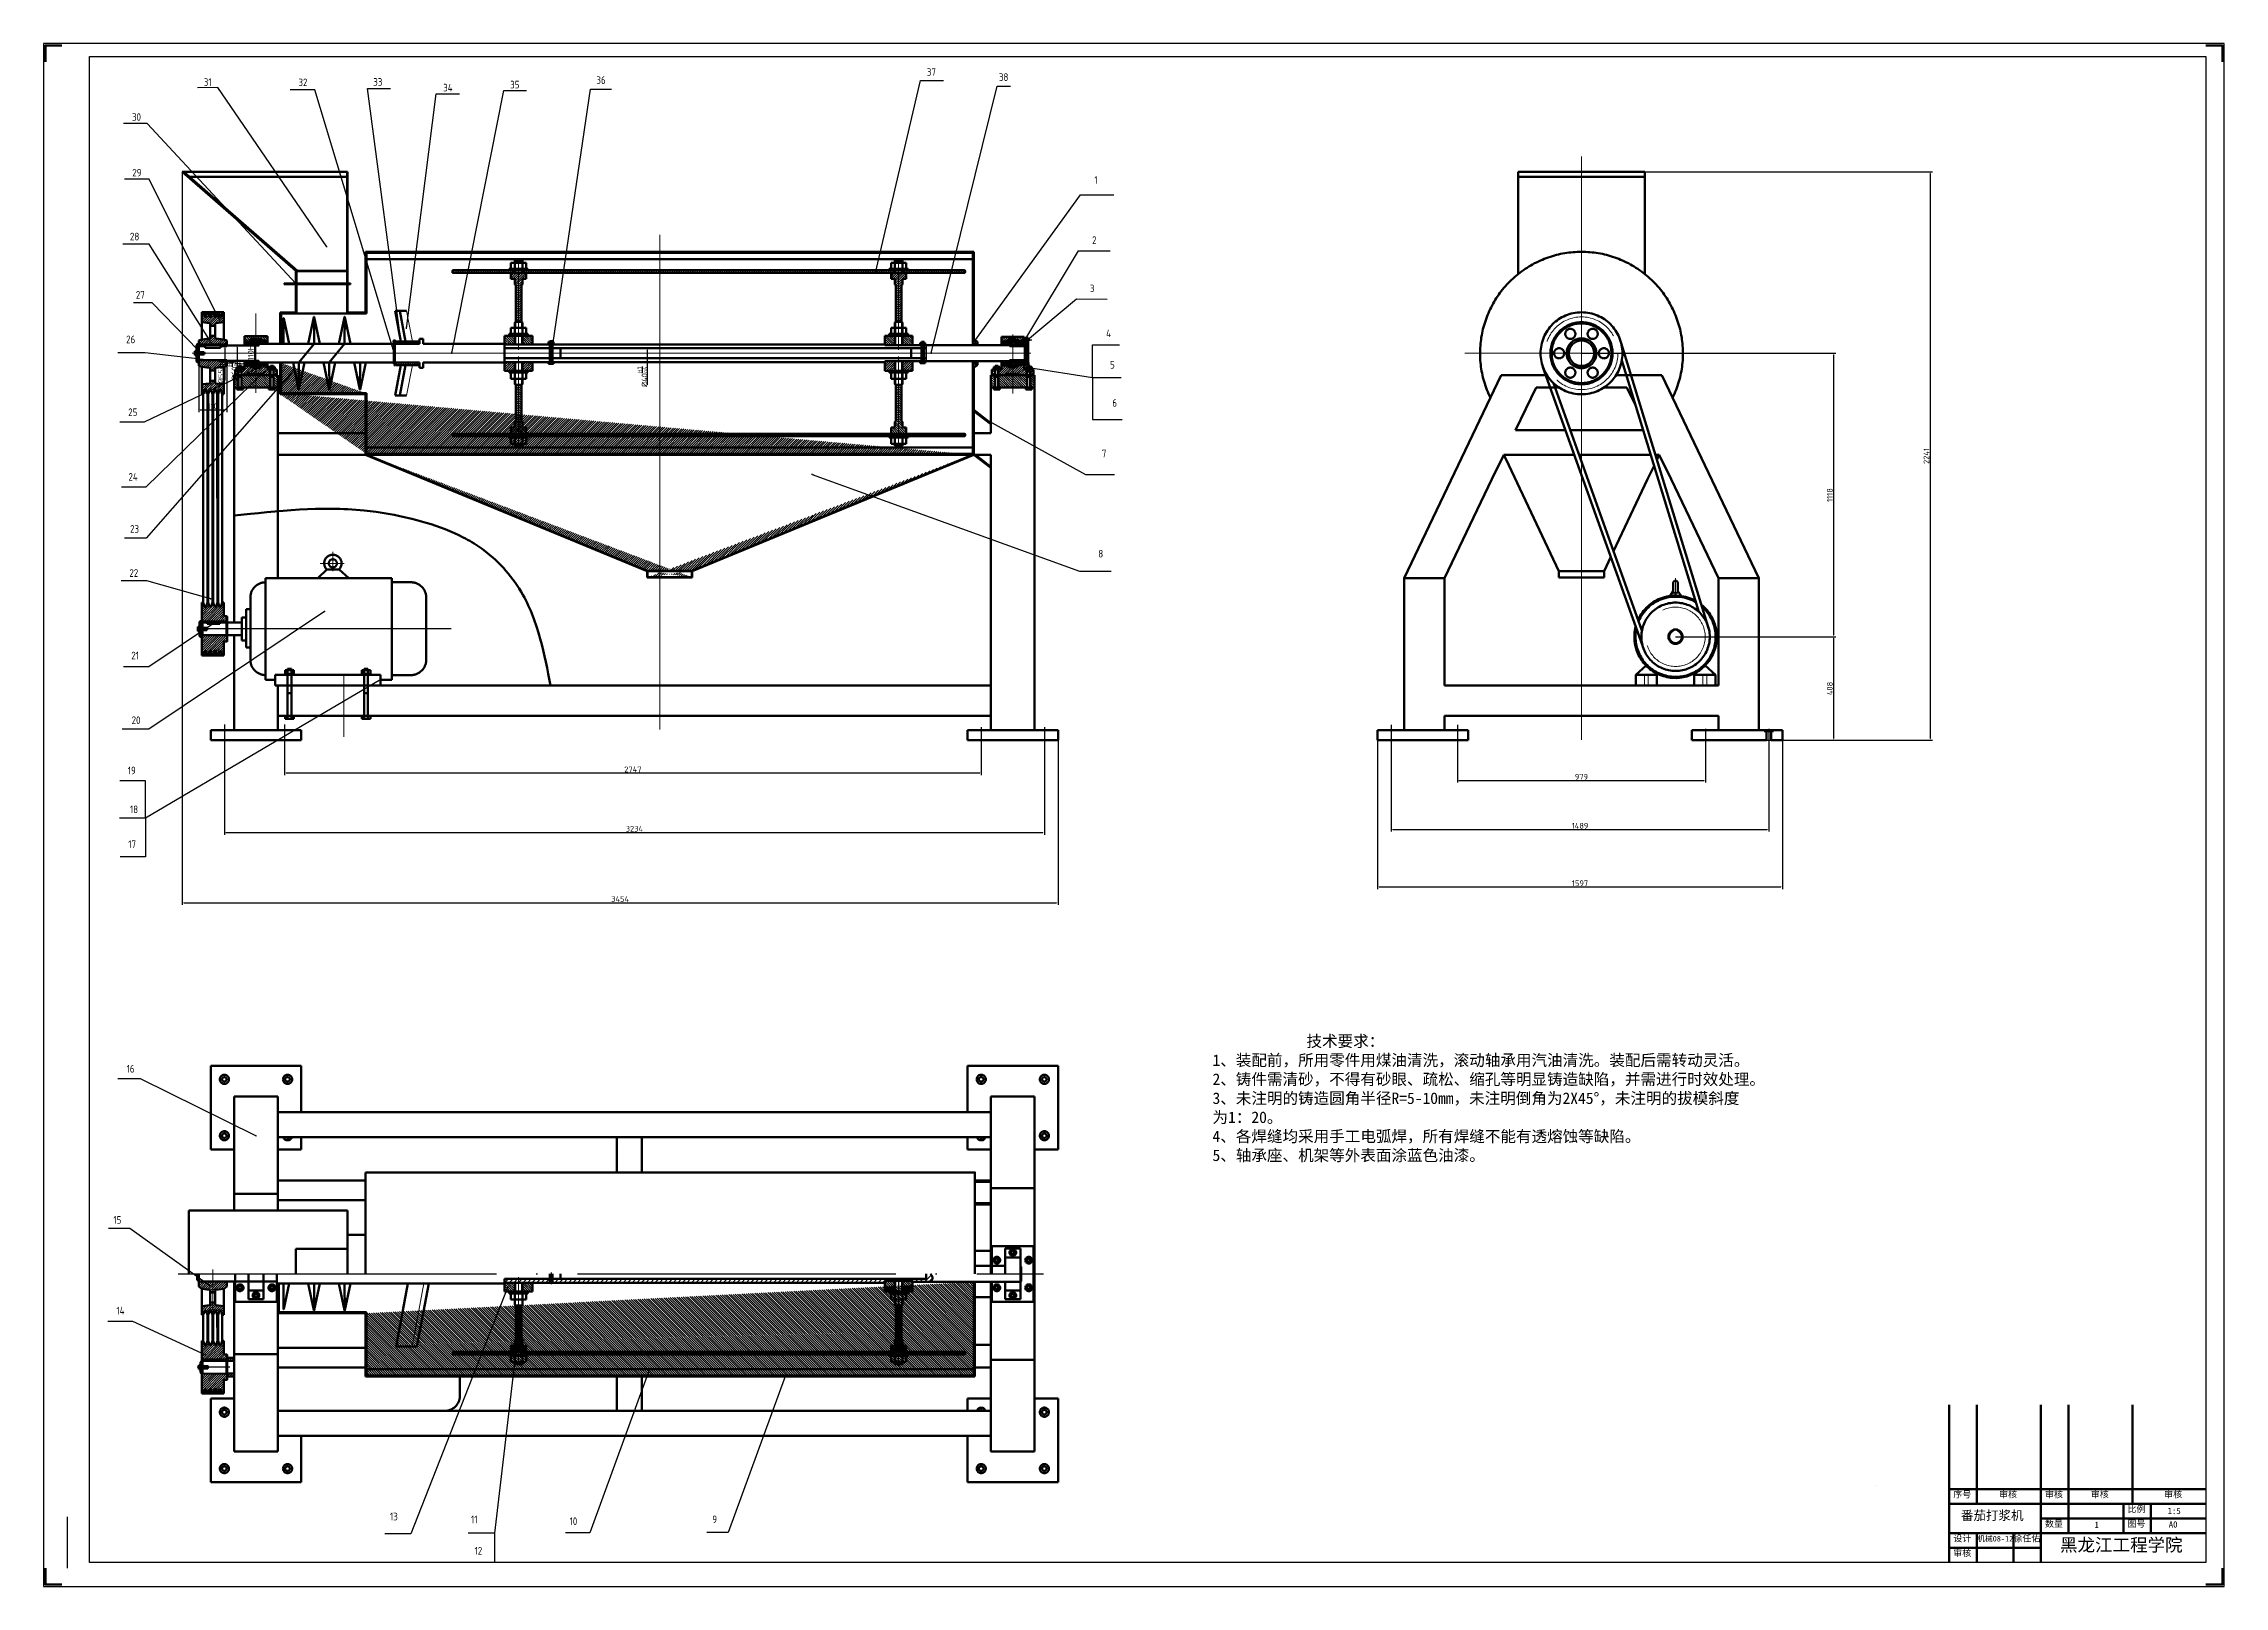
# Paper-space layout '布局3-Gb A0 标题栏' of a CAD drawing. Extents: x -24 to 1165, y -12 to 829.
# The model-space entities are those that its viewports show. They can reach past a viewport. Long polylines and large blocks are cut down to what shows.
import ezdxf

# ---------------------------------------------------------------- set-up
doc = ezdxf.new("R2010")
doc.units = 0
for name, pattern in [('ACAD_ISO04W100', [30, 24, -3, 0, -3]), ('CENTER2', [28.575, 19.05, -3.175, 3.175, -3.175]), ('CENTERX2', [101.6, 63.5, -12.7, 12.7, -12.7]), ('DASHED2', [9.525, 6.35, -3.175])]:
    doc.linetypes.add(name, pattern=pattern)
doc.layers.get('0').update_dxf_attribs({"linetype": 'CONTINUOUS'})
doc.layers.get('Defpoints').update_dxf_attribs({"linetype": 'CONTINUOUS'})
for name, color, linetype in [('中心线', 50, 'CENTER2'), ('图框_外框线', 7, 'CONTINUOUS'), ('图框_视口', 7, 'CONTINUOUS')]:
    doc.layers.add(name, color=color, linetype=linetype)
for name, color, linetype, lineweight in [('中心线层', 4, 'ACAD_ISO04W100', 25), ('尺寸标注层', 7, 'CONTINUOUS', 13), ('抛面线', 7, 'CONTINUOUS', 15), ('文字层', 7, 'CONTINUOUS', 25), ('标注层', 3, 'CONTINUOUS', 25), ('点划线', 1, 'CENTERX2', 9), ('粗实线', 7, 'CONTINUOUS', 50), ('细实线', 5, 'CONTINUOUS', 20), ('虚线', 4, 'DASHED2', 9)]:
    doc.layers.add(name, color=color, linetype=linetype, lineweight=lineweight)
doc.layers.add('图框_角线', color=5, linetype='CONTINUOUS', lineweight=200, plot=False)
doc.styles.get("Standard").update_dxf_attribs({"font": 'gbenor.shx'})
doc.styles.add('工程字', font='gbenor.shx', dxfattribs={"bigfont": 'gbcbig.shx'})
doc.styles.add('西文字体5', font='gbeitc.shx', dxfattribs={"height": 5, "bigfont": 'gbcbig.shx'})
doc.dimstyles.new('标注样式', dxfattribs={"dimscale": 6, "dimtxt": 3.75, "dimasz": 1, "dimexe": 1.5, "dimexo": 0, "dimgap": 0.5, "dimtad": 1, "dimdec": 0, "dimdsep": 46, "dimtxsty": '工程字', "dimcen": 0, "dimadec": 1, "dimazin": 0, "dimtfac": 0.7, "dimtdec": 0, "dimtmove": 0, "dimatfit": 3, "dimldrblk": 'DOT', "dimfxl": 1, "dimtzin": 0, "dimarcsym": 0})
doc.dimstyles.new('标注样式$0', dxfattribs={"dimscale": 6, "dimtxt": 3.75, "dimasz": 1, "dimexe": 1.5, "dimexo": 0, "dimgap": 0.5, "dimtad": 1, "dimdec": 0, "dimdsep": 46, "dimtxsty": '工程字', "dimcen": 0, "dimadec": 1, "dimazin": 0, "dimtfac": 0.7, "dimtdec": 0, "dimtmove": 0, "dimatfit": 3, "dimldrblk": 'DOT', "dimfxl": 1, "dimtzin": 0, "dimarcsym": 0})
pattern_1 = [(135, (-2715.214, 2619.899), (-4.490128, -4.490128), [])]
pattern_2 = [(315, (-2197.874, -907.53), (-4.490128, -4.490128), [])]

psp = doc.layouts.new('布局3-Gb A0 标题栏')

# ---------------------------------------------------------------- texts
at = {"layer": '粗实线', "attachment_point": 1}
for s, insert, char_height, width in [('{\\fFangSong|b0|i0|c134|p49;序号}', (1017.2, 40), 3.5, 15), ('{\\fFangSong|b0|i0|c134|p49;审核}', (1042.2, 40), 3.5, 15), ('{\\fFangSong|b0|i0|c134|p49;审核}', (1067.2, 40), 3.5, 15), ('{\\fFangSong|b0|i0|c134|p49;审核}', (1092.2, 40), 3.5, 15), ('{\\fFangSong|b0|i0|c134|p49;审核}', (1132.2, 40), 3.5, 15), ('{\\fFangSong|b0|i0|c134|p49;番茄打浆机}', (1021.4, 29.3), 5, 50), ('{\\fFangSong|b0|i0|c134|p49;数量}', (1067.2, 24), 3.5, 15), ('{\\fFangSong|b0|i0|c134|p49;图号}', (1112.2, 24), 3.5, 15), ('{\\fFangSong|b0|i0|c134|p49;比例}', (1112.2, 32), 3.5, 15), ('{\\fFangSong|b0|i0|c134|p49;1:5}', (1134.1, 31), 3.5, 30), ('{\\fFangSong|b0|i0|c134|p49;设计}', (1017.2, 16), 3.5, 15), ('{\\fFangSong|b0|i0|c134|p49;机械08-12}', (1030.3, 15.6), 3, 23.27), ('{\\fFangSong|b0|i0|c134|p49;徐任佑}', (1050, 16), 3.5, 15), ('{\\fFangSong|b0|i0|c134|p49;黑龙江工程学院}', (1075.4, 14.2), 7, 90), ('{\\fFangSong|b0|i0|c134|p49;1}', (1094.2, 23.4), 3.5, 30), ('{\\fFangSong|b0|i0|c134|p49;A0}', (1134.7, 23.6), 3.5, 30), ('{\\fFangSong|b0|i0|c134|p49;审核}', (1017.2, 8), 3.5, 15)]:
    psp.add_mtext(s, dxfattribs=dict(at, insert=insert, char_height=char_height, width=width))

msp = doc.modelspace()

# ---------------------------------------------------------------- texts
at = {"layer": '尺寸标注层', "insert": (1143, 64.5), "char_height": 50, "width": 2107.014, "attachment_point": 1, "style": '西文字体5'}
msp.add_mtext('{\\fFangSong|b0|i0|c134|p49; \\H0.9x;           技术要求：\\P1、装配前，所用零件用煤油清洗，滚动轴承用汽油清洗。装配后需转动灵活。\\P2、铸件需清砂，不得有砂眼、疏松、缩孔等明显铸造缺陷，并需进行时效处理。\\P3、未注明的铸造圆角半径R=5-10mm，未注明倒角为2X45°，未注明的拔模斜度为1：20。\\P4、各焊缝均采用手工电弧焊，所有焊缝不能有透熔蚀等缺陷。\\P5、轴承座、机架等外表面涂蓝色油漆。}', dxfattribs=at)
at = {"layer": '标注层', "char_height": 30, "attachment_point": 5}
for s, insert, width in [('37', (34.4, 3863.4), 272.292), ('31', (-2819.7, 3823.6), 258.174), ('32', (-2444.1, 3822.6), 236.881), ('33', (-2148.8, 3824.3), 174.527), ('34', (-1872.2, 3801.8), 181.137), ('35', (-1608.5, 3813.7), 211.556), ('36', (-1268.5, 3831.4), 271.781), ('38', (319.3, 3843.3), 256.294), ('30', (-3100.4, 3686), 212.689), ('29', (-3098.8, 3466.5), 264.979), ('1', (683.2, 3437.5), 230.055), ('28', (-3107.9, 3214.7), 284.366), ('2', (677, 3200.5), 124.618), ('3', (668.6, 3010.3), 118.43), ('27', (-3085.3, 2984.7), 278.811), ('4', (733.3, 2832.8), 263.825), ('26', (-3123.4, 2809), 247.549), ('5', (748.4, 2709.1), 276.599), ('25', (-3115.1, 2521.8), 239.214), ('6', (757.2, 2558.8), 266.32), ('7', (715.5, 2359.3), 381.633), ('24', (-3113.8, 2266.9), 245.669), ('23', (-3108.1, 2061.8), 252.056), ('8', (702.4, 1964), 347.979), ('22', (-3111.1, 1887.8), 202.616), ('21', (-3105.8, 1562.6), 202.164), ('20', (-3102.3, 1307.6), 290.135), ('19', (-3119, 1109.2), 239.034), ('18', (-3110.3, 956.1), 236.068), ('16', (-3123.7, -66.9), 111.33), ('15', (-3176, -662.9), 118.52), ('14', (-3163.7, -1020.5), 116.897), ('13', (-2085.3, -1832.6), 238.22), ('11', (-1768.3, -1844.1), 211.402), ('10', (-1377.3, -1851), 187.779), ('9', (-820.4, -1843.4), 220.128), ('12', (-1752.1, -1967.5), 202.966)]:
    msp.add_mtext(s, dxfattribs=dict(at, insert=insert, width=width))
at = {"layer": '标注层', "insert": (-3117.7, 818.7), "char_height": 30, "attachment_point": 5}
msp.add_mtext('17', dxfattribs=at)

# ---------------------------------------------------------------- blocks, each defined once
blk = doc.blocks.new('_Dot')
at = {"color": 0, "lineweight": -2}
blk.add_line((-0.5, 0), (-1, 0), dxfattribs=at)
at = {"color": 0, "const_width": 0.5}
blk.add_lwpolyline([(-0.25, 0, 1), (0.25, 0, 1)], format="xyb", close=True, dxfattribs=at)
blk = doc.blocks.new('*D12')
at = {"layer": 'Defpoints', "color": 0}
for p in [(2108.8, 1267.9), (3087.8, 1267.9), (3087.8, 1070.3)]:
    blk.add_point(p, dxfattribs=at)
at = {"layer": '标注层', "color": 0, "lineweight": -2}
for p, q in [((2108.8, 1267.9), (2108.8, 1061.3)), ((3087.8, 1267.9), (3087.8, 1061.3)), ((2114.8, 1070.3), (3081.8, 1070.3))]:
    blk.add_line(p, q, dxfattribs=at)
at = {"layer": '标注层', "color": 0}
for points in [[(2114.8, 1071.3), (2114.8, 1069.3), (2108.8, 1070.3)], [(3081.8, 1071.3), (3081.8, 1069.3), (3087.8, 1070.3)]]:
    blk.add_solid(points, dxfattribs=at)
at = {"layer": '标注层', "color": 0, "insert": (2598.3, 1084.5), "char_height": 22.5, "attachment_point": 5, "style": '工程字'}
blk.add_mtext('979', dxfattribs=at)
blk = doc.blocks.new('*D13')
at = {"layer": 'Defpoints', "color": 0}
for p in [(1847.8, 1267.9), (3336.9, 1263.7), (3336.9, 877.1)]:
    blk.add_point(p, dxfattribs=at)
at = {"layer": '标注层', "color": 0, "lineweight": -2}
for p, q in [((1847.8, 1267.9), (1847.8, 868.1)), ((3336.9, 1263.7), (3336.9, 868.1)), ((1853.8, 877.1), (3330.9, 877.1))]:
    blk.add_line(p, q, dxfattribs=at)
at = {"layer": '标注层', "color": 0}
for points in [[(1853.8, 878.1), (1853.8, 876.1), (1847.8, 877.1)], [(3330.9, 878.1), (3330.9, 876.1), (3336.9, 877.1)]]:
    blk.add_solid(points, dxfattribs=at)
at = {"layer": '标注层', "color": 0, "insert": (2592.4, 891.3), "char_height": 22.5, "attachment_point": 5, "style": '工程字'}
blk.add_mtext('1489', dxfattribs=at)
blk = doc.blocks.new('*D14')
at = {"layer": 'Defpoints', "color": 0}
for p in [(2598.3, 3469.8), (3034, 1228.9), (3972.9, 1228.9)]:
    blk.add_point(p, dxfattribs=at)
at = {"layer": '标注层', "color": 0, "lineweight": -2}
for p, q in [((2598.3, 3469.8), (3981.9, 3469.8)), ((3972.9, 3463.8), (3972.9, 1234.9)), ((3034, 1228.9), (3981.9, 1228.9))]:
    blk.add_line(p, q, dxfattribs=at)
at = {"layer": '标注层', "color": 0}
for points in [[(3971.9, 3463.8), (3973.9, 3463.8), (3972.9, 3469.8)], [(3971.9, 1234.9), (3973.9, 1234.9), (3972.9, 1228.9)]]:
    blk.add_solid(points, dxfattribs=at)
at = {"layer": '标注层', "color": 0, "insert": (3958.7, 2349.3), "char_height": 22.5, "attachment_point": 5, "rotation": 90, "style": '工程字'}
blk.add_mtext('2241', dxfattribs=at)
blk = doc.blocks.new('*D15')
at = {"layer": 'Defpoints', "color": 0}
for p in [(2969.2, 1636.4), (3087.8, 1228.9), (3591.7, 1228.9)]:
    blk.add_point(p, dxfattribs=at)
at = {"layer": '标注层', "color": 0, "lineweight": -2}
for p, q in [((2969.2, 1636.4), (3600.7, 1636.4)), ((3591.7, 1630.4), (3591.7, 1234.9)), ((3087.8, 1228.9), (3600.7, 1228.9))]:
    blk.add_line(p, q, dxfattribs=at)
at = {"layer": '标注层', "color": 0}
for points in [[(3590.7, 1630.4), (3592.7, 1630.4), (3591.7, 1636.4)], [(3590.7, 1234.9), (3592.7, 1234.9), (3591.7, 1228.9)]]:
    blk.add_solid(points, dxfattribs=at)
at = {"layer": '标注层', "color": 0, "insert": (3577.5, 1432.6), "char_height": 22.5, "attachment_point": 5, "rotation": 90, "style": '工程字'}
blk.add_mtext('408', dxfattribs=at)
blk = doc.blocks.new('*D16')
at = {"layer": 'Defpoints', "color": 0}
for p in [(2598.3, 2754.4), (2969.2, 1636.4), (3591.7, 1636.4)]:
    blk.add_point(p, dxfattribs=at)
at = {"layer": '标注层', "color": 0, "lineweight": -2}
for p, q in [((2598.3, 2754.4), (3600.7, 2754.4)), ((3591.7, 2748.4), (3591.7, 1642.4)), ((2969.2, 1636.4), (3600.7, 1636.4))]:
    blk.add_line(p, q, dxfattribs=at)
at = {"layer": '标注层', "color": 0}
for points in [[(3590.7, 2748.4), (3592.7, 2748.4), (3591.7, 2754.4)], [(3590.7, 1642.4), (3592.7, 1642.4), (3591.7, 1636.4)]]:
    blk.add_solid(points, dxfattribs=at)
at = {"layer": '标注层', "color": 0, "insert": (3577.5, 2195.4), "char_height": 22.5, "attachment_point": 5, "rotation": 90, "style": '工程字'}
blk.add_mtext('1118', dxfattribs=at)
blk = doc.blocks.new('*D17')
at = {"layer": 'Defpoints', "color": 0}
for p in [(-2516.2, 1228.9), (230.9, 1228.9), (230.9, 1099.4)]:
    blk.add_point(p, dxfattribs=at)
at = {"layer": '标注层', "color": 0, "lineweight": -2}
for p, q in [((-2516.2, 1228.9), (-2516.2, 1090.4)), ((230.9, 1228.9), (230.9, 1090.4)), ((-2510.2, 1099.4), (224.9, 1099.4))]:
    blk.add_line(p, q, dxfattribs=at)
at = {"layer": '标注层', "color": 0}
for points in [[(-2510.2, 1100.4), (-2510.2, 1098.4), (-2516.2, 1099.4)], [(224.9, 1100.4), (224.9, 1098.4), (230.9, 1099.4)]]:
    blk.add_solid(points, dxfattribs=at)
at = {"layer": '标注层', "color": 0, "insert": (-1142.7, 1113.7), "char_height": 22.5, "attachment_point": 5, "style": '工程字'}
blk.add_mtext('2747', dxfattribs=at)
blk = doc.blocks.new('*D18')
at = {"layer": 'Defpoints', "color": 0}
for p in [(-2753.9, 1228.9), (480, 1216.9), (480, 865.1)]:
    blk.add_point(p, dxfattribs=at)
at = {"layer": '标注层', "color": 0, "lineweight": -2}
for p, q in [((-2753.9, 1228.9), (-2753.9, 856.1)), ((480, 1216.9), (480, 856.1)), ((-2747.9, 865.1), (474, 865.1))]:
    blk.add_line(p, q, dxfattribs=at)
at = {"layer": '标注层', "color": 0}
for points in [[(-2747.9, 866.1), (-2747.9, 864.1), (-2753.9, 865.1)], [(474, 866.1), (474, 864.1), (480, 865.1)]]:
    blk.add_solid(points, dxfattribs=at)
at = {"layer": '标注层', "color": 0, "insert": (-1136.9, 879.4), "char_height": 22.5, "attachment_point": 5, "style": '工程字'}
blk.add_mtext('3234', dxfattribs=at)
blk = doc.blocks.new('*D19')
at = {"layer": 'Defpoints', "color": 0}
for p in [(1794, 1228.9), (3390.7, 1228.9), (3390.7, 650.4)]:
    blk.add_point(p, dxfattribs=at)
at = {"layer": '标注层', "color": 0, "lineweight": -2}
for p, q in [((1794, 1228.9), (1794, 641.4)), ((3390.7, 1228.9), (3390.7, 641.4)), ((1800, 650.4), (3384.7, 650.4))]:
    blk.add_line(p, q, dxfattribs=at)
at = {"layer": '标注层', "color": 0}
for points in [[(1800, 651.4), (1800, 649.4), (1794, 650.4)], [(3384.7, 651.4), (3384.7, 649.4), (3390.7, 650.4)]]:
    blk.add_solid(points, dxfattribs=at)
at = {"layer": '标注层', "color": 0, "insert": (2592.4, 664.6), "char_height": 22.5, "attachment_point": 5, "style": '工程字'}
blk.add_mtext('1597', dxfattribs=at)
blk = doc.blocks.new('*D20')
at = {"layer": 'Defpoints', "color": 0}
for p in [(-2919.8, 3469.8), (533.8, 1228.9), (533.8, 587.9)]:
    blk.add_point(p, dxfattribs=at)
at = {"layer": '标注层', "color": 0, "lineweight": -2}
for p, q in [((-2919.8, 3469.8), (-2919.8, 578.9)), ((533.8, 1228.9), (533.8, 578.9)), ((-2913.8, 587.9), (527.8, 587.9))]:
    blk.add_line(p, q, dxfattribs=at)
at = {"layer": '标注层', "color": 0}
for points in [[(-2913.8, 588.9), (-2913.8, 586.9), (-2919.8, 587.9)], [(527.8, 588.9), (527.8, 586.9), (533.8, 587.9)]]:
    blk.add_solid(points, dxfattribs=at)
at = {"layer": '标注层', "color": 0, "insert": (-1193, 602.2), "char_height": 22.5, "attachment_point": 5, "style": '工程字'}
blk.add_mtext('3454', dxfattribs=at)
blk = doc.blocks.new('*D21')
at = {"layer": 'Defpoints', "color": 0}
for p in [(-2854.7, 2729.9), (-2744.7, 2726.9), (-2744.7, 2531.3)]:
    blk.add_point(p, dxfattribs=at)
at = {"layer": '标注层', "color": 0, "lineweight": -2}
for p, q in [((-2854.7, 2729.9), (-2854.7, 2522.3)), ((-2744.7, 2726.9), (-2744.7, 2522.3)), ((-2848.7, 2531.3), (-2750.7, 2531.3))]:
    blk.add_line(p, q, dxfattribs=at)
at = {"layer": '标注层', "color": 0}
for points in [[(-2848.7, 2532.3), (-2848.7, 2530.3), (-2854.7, 2531.3)], [(-2750.7, 2532.3), (-2750.7, 2530.3), (-2744.7, 2531.3)]]:
    blk.add_solid(points, dxfattribs=at)
at = {"layer": '标注层', "color": 0, "insert": (-2799.7, 2545.6), "char_height": 22.5, "attachment_point": 5, "style": '工程字'}
blk.add_mtext('110', dxfattribs=at)
blk = doc.blocks.new('*D22')
at = {"layer": 'Defpoints', "color": 0}
for p in [(-2704.4, 2784.4), (-2704.4, 2724.4), (-2704, 2724.4)]:
    blk.add_point(p, dxfattribs=at)
at = {"layer": '标注层', "color": 0, "lineweight": -2}
for p, q in [((-2704.4, 2784.4), (-2695, 2784.4)), ((-2704, 2778.4), (-2704, 2730.4)), ((-2704.4, 2724.4), (-2695, 2724.4)), ((-2704, 2724.4), (-2704, 2656.4))]:
    blk.add_line(p, q, dxfattribs=at)
at = {"layer": '标注层', "color": 0}
for points in [[(-2705, 2778.4), (-2703, 2778.4), (-2704, 2784.4)], [(-2705, 2730.4), (-2703, 2730.4), (-2704, 2724.4)]]:
    blk.add_solid(points, dxfattribs=at)
at = {"layer": '标注层', "color": 0, "insert": (-2721.5, 2687.4), "char_height": 22.5, "attachment_point": 5, "rotation": 90, "style": '工程字'}
blk.add_mtext('%%C60{\\H0.7x;\\SH7/n8;}', dxfattribs=at)
blk = doc.blocks.new('*D23')
at = {"layer": 'Defpoints', "color": 0}
for p in [(-2747.7, 2781.9), (-2752.4, 2726.9), (-2747.7, 2726.9)]:
    blk.add_point(p, dxfattribs=at)
at = {"layer": '标注层', "color": 0, "lineweight": -2}
for p, q in [((-2747.7, 2781.9), (-2761.4, 2781.9)), ((-2752.4, 2775.9), (-2752.4, 2732.9)), ((-2747.7, 2726.9), (-2761.4, 2726.9)), ((-2752.4, 2726.9), (-2752.4, 2646.5))]:
    blk.add_line(p, q, dxfattribs=at)
at = {"layer": '标注层', "color": 0}
for points in [[(-2753.4, 2775.9), (-2751.4, 2775.9), (-2752.4, 2781.9)], [(-2753.4, 2732.9), (-2751.4, 2732.9), (-2752.4, 2726.9)]]:
    blk.add_solid(points, dxfattribs=at)
at = {"layer": '标注层', "color": 0, "insert": (-2766.7, 2683.7), "char_height": 22.5, "attachment_point": 5, "rotation": 90, "style": '工程字'}
blk.add_mtext('%%C55m6', dxfattribs=at)
blk = doc.blocks.new('*D24')
at = {"layer": 'Defpoints', "color": 0}
for p in [(-2629.3, 2809.4), (-2635, 2699.4), (-2629.3, 2699.4)]:
    blk.add_point(p, dxfattribs=at)
at = {"layer": '标注层', "color": 0, "lineweight": -2}
for p, q in [((-2629.3, 2809.4), (-2644, 2809.4)), ((-2635, 2803.4), (-2635, 2705.4)), ((-2629.3, 2699.4), (-2644, 2699.4))]:
    blk.add_line(p, q, dxfattribs=at)
at = {"layer": '标注层', "color": 0}
for points in [[(-2636, 2803.4), (-2634, 2803.4), (-2635, 2809.4)], [(-2636, 2705.4), (-2634, 2705.4), (-2635, 2699.4)]]:
    blk.add_solid(points, dxfattribs=at)
at = {"layer": '标注层', "color": 0, "insert": (-2649.3, 2754.4), "char_height": 22.5, "attachment_point": 5, "rotation": 90, "style": '工程字'}
blk.add_mtext('%%C110H7', dxfattribs=at)
blk = doc.blocks.new('*D25')
at = {"layer": 'Defpoints', "color": 0}
for p in [(-1036.8, 2773.9), (-1086.9, 2734.9), (-1036.8, 2734.9)]:
    blk.add_point(p, dxfattribs=at)
at = {"layer": '标注层', "color": 0, "lineweight": -2}
for p, q in [((-1036.8, 2773.9), (-1095.9, 2773.9)), ((-1086.9, 2767.9), (-1086.9, 2740.9)), ((-1036.8, 2734.9), (-1095.9, 2734.9)), ((-1086.9, 2734.9), (-1086.9, 2629.8))]:
    blk.add_line(p, q, dxfattribs=at)
at = {"layer": '标注层', "color": 0}
for points in [[(-1087.9, 2767.9), (-1085.9, 2767.9), (-1086.9, 2773.9)], [(-1087.9, 2740.9), (-1085.9, 2740.9), (-1086.9, 2734.9)]]:
    blk.add_solid(points, dxfattribs=at)
at = {"layer": '标注层', "color": 0, "insert": (-1104.6, 2661.7), "char_height": 22.5, "attachment_point": 5, "rotation": 90, "style": '工程字'}
blk.add_mtext('%%C40{\\H0.7x;\\SH7/n6;}', dxfattribs=at)

# ---------------------------------------------------------------- dimensions: what is measured, and where the dimension line sits
at = {"layer": '标注层'}
for base, p1, p2, picture, middle in [((533.8, 587.9), (-2919.8, 3469.8), (533.8, 1228.9), '*D20', (-1193, 602.2)), ((-2744.7, 2531.3), (-2854.7, 2729.9), (-2744.7, 2726.9), '*D21', (-2799.7, 2545.6)), ((480, 865.1), (-2753.9, 1228.9), (480, 1216.9), '*D18', (-1136.9, 879.4)), ((230.9, 1099.4), (-2516.2, 1228.9), (230.9, 1228.9), '*D17', (-1142.7, 1113.7)), ((3390.7, 650.4), (1794, 1228.9), (3390.7, 1228.9), '*D19', (2592.4, 664.6)), ((3336.9, 877.1), (1847.8, 1267.9), (3336.9, 1263.7), '*D13', (2592.4, 891.3)), ((3087.8, 1070.3), (2108.8, 1267.9), (3087.8, 1267.9), '*D12', (2598.3, 1084.5))]:
    dim = msp.add_linear_dim(base=base, p1=p1, p2=p2, dimstyle='标注样式$0', dxfattribs=at)
    dim.commit()
    dim.dimension.update_dxf_attribs({"geometry": picture, "text_midpoint": middle})
for base, p1, p2, picture, middle in [((3972.9, 1228.9), (2598.3, 3469.8), (3034, 1228.9), '*D14', (3958.7, 2349.3)), ((3591.7, 1636.4), (2598.3, 2754.4), (2969.2, 1636.4), '*D16', (3577.5, 2195.4)), ((3591.7008, 1228.8595), (2969.1911, 1636.4324), (3087.8009, 1228.8595), '*D15', (3577.4508, 1432.646))]:
    dim = msp.add_linear_dim(base=base, p1=p1, p2=p2, angle=90, dimstyle='标注样式$0', dxfattribs=at)
    dim.commit()
    dim.dimension.update_dxf_attribs({"geometry": picture, "text_midpoint": middle})
for base, p1, p2, text, picture, middle in [((-2752.4, 2726.9), (-2747.7, 2781.9), (-2747.7, 2726.9), '%%C<>m6', '*D23', (-2766.7, 2683.7)), ((-2704, 2724.4), (-2704.4, 2784.4), (-2704.4, 2724.4), '%%C60{\\H0.7x;\\SH7/n8;}', '*D22', (-2721.5, 2687.4)), ((-2635, 2699.4), (-2629.3, 2809.4), (-2629.3, 2699.4), '%%C<>H7', '*D24', (-2649.3, 2754.4))]:
    dim = msp.add_linear_dim(base=base, p1=p1, p2=p2, angle=90, text=text, dimstyle='标注样式$0', dxfattribs=at)
    dim.commit()
    dim.dimension.update_dxf_attribs({"geometry": picture, "text_midpoint": middle})
dim = msp.add_linear_dim(base=(-1086.9, 2734.9), p1=(-1036.8, 2773.9), p2=(-1036.8, 2734.9), angle=90, text='%%C40{\\H0.7x;\\SH7/n6;}', dimstyle='标注样式$0', dxfattribs=at)
dim.commit()
dim.dimension.update_dxf_attribs({"geometry": '*D25', "text_midpoint": (-1086.9, 2661.7), "dimtype": 160})

# ---------------------------------------------------------------- hatches: boundary and pattern name
at = {"layer": '细实线'}
h = msp.add_hatch(dxfattribs=at)
h.set_pattern_fill('ANSI31', color=256, scale=2, angle=45, style=0)
h.set_pattern_definition([(90, (-2919.776, 3079.4535), (-6.35, 1e-15), [])])
h.paths.add_polyline_path([(-2913.7, 3469.8), (-2465.9, 3079.5), (-2472, 3079.5), (-2919.8, 3469.8)])
h = msp.add_hatch(dxfattribs=at)
h.set_pattern_fill('ANSI31', color=256, scale=2, style=0)
h.set_pattern_definition([(45, (-2270.203, 3079.4535), (-4.49013, 4.49013), [])])
h.paths.add_polyline_path([(-2270.2, 3469.8), (-2268.2, 3469.8), (-2268.2, 3079.5), (-2270.2, 3079.5)])
h = msp.add_hatch(dxfattribs=at)
h.set_pattern_fill('ANSI31', color=256, scale=2, style=0)
h.set_pattern_definition([(45, (-2270.203, 2809.8553), (-4.490128, 4.490128), [])])
h.paths.add_polyline_path([(-2270.2, 3027.2), (-2268.2, 3027.2), (-2268.2, 2915.6), (-2197.9, 2915.6), (-2197.9, 3154.4), (202.1, 3154.4), (202.1, 2809.9), (198.1, 2809.9), (198.1, 3150.4), (-2193.9, 3150.4), (-2193.9, 2911.6), (-2197.9, 2911.6), (-2270.2, 2911.6)])
h = msp.add_hatch(dxfattribs=at)
h.set_pattern_fill('ANSI31', color=256, scale=2, style=0)
h.set_pattern_definition([(45, (-2534.188, 2791.42), (-4.49013, 4.49013), [])])
h.paths.add_polyline_path([(-2472, 2911.6), (-2470, 2911.6), (-2470, 3027.2), (-2472, 3027.2), (-2472, 2915.6), (-2534.2, 2915.6), (-2534.2, 2791.4), (-2530.2, 2791.4), (-2530.2, 2911.6)])
h = msp.add_hatch(dxfattribs=at)
h.set_pattern_fill('ANSI31', color=256, scale=2, style=0)
h.set_pattern_definition([(45, (-2472.022, 3029.2065), (-4.49013, 4.49013), [])])
h.paths.add_polyline_path([(-2268.2, 3079.5), (-2270.2, 3079.5), (-2465.9, 3079.5), (-2472, 3079.5), (-2472, 3029.2), (-2470, 3029.2), (-2470, 3077.5), (-2270.2, 3077.5), (-2270.2, 3029.2), (-2268.2, 3029.2)])
h = msp.add_hatch(dxfattribs=at)
h.set_pattern_fill('ANSI31', color=256, scale=2, style=0)
h.set_pattern_definition([(135, (167.0265, 3071.4916), (4.490128, 4.490128), [])])
h.paths.add_polyline_path([(-79.7, 3081.5), (165.5, 3081.5, -0.414214), (167, 3080), (167, 3073, -0.414214), (165.5, 3071.5), (-79.7, 3071.5)])
h.paths.add_polyline_path([(-1117.6, 3081.5), (-844.2, 3081.5), (-109.7, 3081.5), (-109.7, 3071.5), (-844.2, 3071.5), (-1117.6, 3071.5)])
h.paths.add_polyline_path([(-1578.6, 3081.5), (-1117.6, 3081.5), (-1117.6, 3071.5), (-1578.6, 3071.5)])
h.paths.add_polyline_path([(-1853.8, 3081.5), (-1853.8, 3071.5), (-1608.6, 3071.5), (-1608.6, 3081.5)])
h = msp.add_hatch(dxfattribs=at)
h.set_pattern_fill('ANSI31', color=256, scale=2, style=0)
h.set_pattern_definition([(45, (-1623.5926, 2878.8465), (-4.490128, 4.490128), [])])
h.paths.add_polyline_path([(-1578.6, 3047.5), (-1563.6, 3047.5), (-1563.6, 3071.5), (-1593.6, 3071.5), (-1593.6, 2987.7), (-1593.6, 2878.8), (-1582.3, 2878.8), (-1582.3, 2987.7), (-1582.3, 3022.5), (-1578.6, 3025.3), (-1578.6, 3029.4)])
h.paths.add_polyline_path([(-1593.6, 3071.5), (-1623.6, 3071.5), (-1623.6, 3047.5), (-1608.6, 3047.5), (-1608.6, 3029.4), (-1608.6, 3025.3), (-1604.8, 3022.5), (-1604.8, 2987.7), (-1604.8, 2878.8), (-1593.6, 2878.8), (-1593.6, 2987.7)])
h.paths.add_polyline_path([(-94.7, 3071.5), (-124.7, 3071.5), (-124.7, 3047.5), (-109.7, 3047.5), (-109.7, 3029.4), (-109.7, 3025.3), (-106, 3022.5), (-106, 2987.7), (-106, 2878.8), (-94.7, 2878.8), (-94.7, 2987.7)])
h.paths.add_polyline_path([(-83.5, 3022.5), (-79.7, 3025.3), (-79.7, 3029.4), (-79.7, 3047.5), (-64.7, 3047.5), (-64.7, 3071.5), (-94.7, 3071.5), (-94.7, 2987.7), (-94.7, 2878.8), (-83.5, 2878.8), (-83.5, 2987.7)])
h = msp.add_hatch(dxfattribs=at)
h.set_pattern_fill('ANSI31', color=256, scale=2, style=0)
h.set_pattern_definition([(45, (-2854.6596, 2592.92), (-4.49013, 4.49013), [])])
h.paths.add_polyline_path([(-2756.6, 2915.9), (-2762.2, 2915.9), (-2768.4, 2897.9), (-2772.7, 2897.9), (-2778.9, 2915.9), (-2781.7, 2915.9), (-2787.9, 2897.9), (-2792.1, 2897.9), (-2798.3, 2915.9), (-2801, 2915.9), (-2807.2, 2897.9), (-2811.5, 2897.9), (-2817.7, 2915.9), (-2820.4, 2915.9), (-2826.6, 2897.9), (-2830.9, 2897.9), (-2837.1, 2915.9), (-2842.8, 2915.9), (-2842.8, 2876.9), (-2812.3, 2873.2, -0.379732), (-2809.7, 2870.2), (-2809.7, 2862.6), (-2791.5, 2862.6), (-2789.7, 2864.5), (-2789.7, 2870.2, -0.379732), (-2787, 2873.2), (-2756.6, 2876.9)])
h.paths.add_polyline_path([(-2756.6, 2808.4), (-2787, 2812, -0.379732), (-2789.7, 2815), (-2789.7, 2822.6), (-2809.7, 2822.6), (-2809.7, 2815, -0.379732), (-2812.3, 2812), (-2842.8, 2808.4), (-2854, 2804.7), (-2854.7, 2804), (-2854.7, 2789.2), (-2744.7, 2789.2), (-2744.7, 2804.4)])
h.paths.add_polyline_path([(-2744.7, 2726.9), (-2746.2, 2726.9), (-2747.7, 2726.9), (-2851.7, 2726.9), (-2854.7, 2729.9), (-2854.7, 2704.4), (-2842.8, 2700.5), (-2812.3, 2696.8, -0.379732), (-2809.7, 2693.8), (-2809.7, 2686.2), (-2789.7, 2686.2), (-2789.7, 2693.8, -0.379732), (-2787, 2696.8), (-2756.6, 2700.5), (-2744.7, 2704.4)])
h.paths.add_polyline_path([(-2756.6, 2632), (-2787, 2635.6, -0.379732), (-2789.7, 2638.6), (-2789.7, 2646.2), (-2809.7, 2646.2), (-2809.7, 2638.6, -0.379732), (-2812.3, 2635.6), (-2842.5, 2632), (-2842.8, 2631.8), (-2842.8, 2592.9), (-2837.1, 2592.9), (-2830.9, 2610.9), (-2826.6, 2610.9), (-2820.4, 2592.9), (-2817.7, 2592.9), (-2811.5, 2610.9), (-2807.2, 2610.9), (-2801, 2592.9), (-2798.3, 2592.9), (-2792.1, 2610.9), (-2787.9, 2610.9), (-2781.7, 2592.9), (-2778.9, 2592.9), (-2772.7, 2610.9), (-2768.4, 2610.9), (-2762.2, 2592.9), (-2756.6, 2592.9)])
h = msp.add_hatch(dxfattribs=at)
h.set_pattern_fill('ANSI37', color=256, scale=2, style=0)
h.set_pattern_definition([(45, (-2837.137, 1563.2), (-4.490128, 4.490128), []), (135, (-2837.137, 1563.2), (-4.490128, -4.490128), [])])
h.paths.add_polyline_path([(-2820.4, 2915.9), (-2837.1, 2915.9), (-2831.5, 2899.5), (-2826, 2899.5)])
h.paths.add_polyline_path([(-2801, 2915.9), (-2817.7, 2915.9), (-2812, 2899.5), (-2806.6, 2899.5)])
h.paths.add_polyline_path([(-2781.7, 2915.9), (-2798.3, 2915.9), (-2792.7, 2899.5), (-2787.3, 2899.5)])
h.paths.add_polyline_path([(-2762.2, 2915.9), (-2778.9, 2915.9), (-2773.3, 2899.5), (-2767.8, 2899.5)])
h.paths.add_polyline_path([(-2826, 1580.1), (-2831.1, 1580.1), (-2835.6, 1567.2), (-2821.6, 1567.2)])
h.paths.add_polyline_path([(-2821.6, 1567.2), (-2835.6, 1567.2), (-2836.9, 1563.2), (-2820.2, 1563.2)])
h.paths.add_polyline_path([(-2806.6, 1580.2), (-2811.6, 1580.2), (-2816.1, 1567.2), (-2802.2, 1567.2)])
h.paths.add_polyline_path([(-2802.2, 1567.2), (-2816.1, 1567.2), (-2817.5, 1563.2), (-2800.8, 1563.2)])
h.paths.add_polyline_path([(-2787.3, 1580.2), (-2792.3, 1580.2), (-2796.8, 1567.2), (-2782.8, 1567.2)])
h.paths.add_polyline_path([(-2782.8, 1567.2), (-2796.8, 1567.2), (-2798.1, 1563.2), (-2781.5, 1563.2)])
h.paths.add_polyline_path([(-2767.8, 1580.1), (-2772.9, 1580.1), (-2777.4, 1567.2), (-2763.4, 1567.2)])
h.paths.add_polyline_path([(-2763.4, 1567.2), (-2777.4, 1567.2), (-2778.7, 1563.2), (-2762, 1563.2)])
h = msp.add_hatch(dxfattribs=at)
h.set_pattern_fill('ANSI31', color=256, scale=3, style=0)
h.set_pattern_definition([(45, (-2863.963, 2718.92), (-6.7352, 6.7352), [])])
h.paths.add_polyline_path([(-2854.7, 2789.9), (-2861, 2789.9), (-2864, 2786.9), (-2864, 2762.4), (-2863.9, 2762.4), (-2863.9, 2758.9), (-2854.7, 2758.9), (-2854.7, 2778.9)])
h.paths.add_polyline_path([(-2854.7, 2749.9), (-2863.9, 2749.9), (-2863.9, 2746.4), (-2864, 2746.4), (-2864, 2721.9), (-2861, 2718.9), (-2854.7, 2718.9), (-2854.7, 2729.9)])
h = msp.add_hatch(dxfattribs=at)
h.set_pattern_fill('ANSI31', color=256, scale=2, style=0)
h.set_pattern_definition([(45, (-2677.3705, 2720.214), (-4.49013, 4.49013), [])])
h.paths.add_polyline_path([(-2639.4, 2788.6), (-2677.4, 2788.6), (-2677.4, 2784.4), (-2639.4, 2784.4)])
h.paths.add_polyline_path([(-2639.4, 2724.4), (-2677.4, 2724.4), (-2677.4, 2720.2), (-2639.4, 2720.2)])
h = msp.add_hatch(dxfattribs=at)
h.set_pattern_fill('ANSI31', color=256, scale=2, angle=90, style=0)
h.set_pattern_definition([(135, (-2674.292, 2790.356), (-4.49013, -4.49013), [])])
h.paths.add_polyline_path([(-2584.3, 2821.5), (-2599.5, 2821.5), (-2602.3, 2821.5), (-2629.3, 2821.5), (-2629.3, 2811.9), (-2615.4, 2811.9), (-2615.4, 2809.6), (-2607.7, 2809.6), (-2607.7, 2793.1), (-2599.9, 2793.1), (-2598.5, 2806.8), (-2595.8, 2806.8), (-2593.1, 2806.8), (-2591.7, 2793.1), (-2584.3, 2793.1)])
h.paths.add_polyline_path([(-2629.3, 2821.5), (-2656.3, 2821.5), (-2659.1, 2821.5), (-2674.3, 2821.5), (-2674.3, 2790.4), (-2666.8, 2790.4), (-2665.3, 2805.1), (-2662.6, 2805.1), (-2659.9, 2805.1), (-2658.4, 2790.4), (-2650.9, 2790.4), (-2650.9, 2809.6), (-2643.2, 2809.6), (-2643.2, 2811.9), (-2629.3, 2811.9)])
h = msp.add_hatch(dxfattribs=at)
h.set_pattern_fill('ANSI37', color=256, angle=90, style=0)
h.set_pattern_definition([(135, (-2666.843, 2701.9927), (-2.245064, -2.245064), []), (225, (-2666.843, 2701.9927), (2.245064, -2.245064), [])])
h.paths.add_polyline_path([(-2666.8, 2790.4), (-2666.8, 2788.6), (-2658.4, 2788.6), (-2658.4, 2790.4), (-2659.9, 2805.1), (-2662.6, 2805.1), (-2665.3, 2805.1)])
h.paths.add_polyline_path([(-2599.9, 2793.1), (-2599.9, 2791.4), (-2591.7, 2791.4), (-2591.7, 2793.1), (-2593.1, 2806.8), (-2595.8, 2806.8), (-2598.5, 2806.8)])
h.paths.add_polyline_path([(-2665.3, 2703.7), (-2662.6, 2703.7), (-2659.9, 2703.7), (-2658.4, 2718.5), (-2658.4, 2720.2), (-2666.8, 2720.2), (-2666.8, 2718.5)])
h.paths.add_polyline_path([(-2598.5, 2702), (-2595.8, 2702), (-2593.1, 2702), (-2591.7, 2715.7), (-2591.7, 2717.4), (-2599.9, 2717.4), (-2599.9, 2715.7)])
h = msp.add_hatch(dxfattribs=at)
h.set_pattern_fill('ANSI31', color=256, scale=2, style=0)
h.set_pattern_definition([(135, (-2617.417, 2784.42), (4.4901, 4.4901), [])])
h.paths.add_polyline_path([(-2641.2, 2799.1), (-2641.2, 2807.4, -0.414214), (-2639.2, 2809.4), (-2624.2, 2809.4, -0.414214), (-2622.2, 2807.4), (-2622.2, 2805.9)])
h.paths.add_polyline_path([(-2639.4, 2784.4), (-2639.4, 2790.7), (-2635.4, 2792.1), (-2635.2, 2791.6), (-2622.2, 2794.6), (-2622.2, 2796.9), (-2617.4, 2796.9), (-2617.4, 2786.4, -0.414214), (-2619.4, 2784.4)])
h = msp.add_hatch(dxfattribs=at)
h.set_pattern_fill('ANSI31', color=256, scale=2, style=0)
h.set_pattern_definition([(45, (-2079.228, 2707.42), (-4.49013, 4.49013), [])])
h.paths.add_polyline_path([(-1984.8, 2791.4), (-1984.8, 2801.4), (-2079.2, 2801.4), (-2079.2, 2791.4)])
h.paths.add_polyline_path([(-2079.2, 2717.4), (-2079.2, 2707.4), (-1984.8, 2707.4), (-1984.8, 2717.4)])
h = msp.add_hatch(dxfattribs=at)
h.set_pattern_fill('ANSI31', color=256, scale=2, style=0)
h.set_pattern_definition([(135, (-39.757, 2781.92), (4.490128, 4.490128), [])])
h.paths.add_polyline_path([(-1578.6, 2788.9), (-1538.6, 2788.9), (-1538.6, 2823.6), (-1578.6, 2823.6)])
h.paths.add_polyline_path([(-1648.6, 2788.9), (-1608.6, 2788.9), (-1608.6, 2823.6), (-1648.6, 2823.6)])
h.paths.add_polyline_path([(-149.7, 2785.9), (-109.7, 2785.9), (-109.7, 2823.6), (-149.7, 2823.6)])
h.paths.add_polyline_path([(-79.7, 2785.9), (-39.8, 2785.9), (-39.8, 2823.6), (-79.7, 2823.6)])
h = msp.add_hatch(dxfattribs=at)
h.set_pattern_fill('ANSI31', color=256, scale=2, angle=90, style=0)
h.set_pattern_definition([(135, (198.126, 2698.985), (-4.49013, -4.49013), [])])
h.paths.add_polyline_path([(216.6, 2799.9), (202.1, 2809.9), (198.1, 2809.9), (198.1, 2785.9), (203.7, 2785.9), (205.7, 2796.2), (208.9, 2796.2), (211.3, 2785.9), (216.6, 2785.9)])
h.paths.add_polyline_path([(198.1, 2699), (202.1, 2699), (216.6, 2709), (216.6, 2722.9), (211.3, 2722.9), (208.9, 2712.6), (205.7, 2712.6), (203.7, 2722.9), (198.1, 2722.9)])
h = msp.add_hatch(dxfattribs=at)
h.set_pattern_fill('ANSI31', color=256, scale=2, angle=90, style=0)
h.set_pattern_definition([(135, (310.4315, 2787.856), (-4.49013, -4.49013), [])])
h.paths.add_polyline_path([(400.4, 2819), (385.2, 2819), (382.4, 2819), (355.4, 2819), (355.4, 2809.4), (369.3, 2809.4), (369.3, 2807.1), (377, 2807.1), (377, 2787.9), (384.5, 2787.9), (386.1, 2802.6), (388.7, 2802.6), (391.4, 2802.6), (393, 2787.9), (400.4, 2787.9)])
h.paths.add_polyline_path([(355.4, 2819), (328.4, 2819), (325.7, 2819), (310.4, 2819), (310.4, 2787.9), (317.9, 2787.9), (319.4, 2802.6), (322.1, 2802.6), (324.8, 2802.6), (326.4, 2787.9), (333.8, 2787.9), (333.8, 2807.1), (341.6, 2807.1), (341.6, 2809.4), (355.4, 2809.4)])
h = msp.add_hatch(dxfattribs=at)
h.set_pattern_fill('ANSI37', color=256, style=0)
h.set_pattern_definition([(45, (317.8806, 2706.2222), (-2.24506, 2.24506), []), (135, (317.8806, 2706.2222), (-2.24506, -2.24506), [])])
h.paths.add_polyline_path([(324.8, 2802.6), (322.1, 2802.6), (319.4, 2802.6), (317.9, 2787.9), (317.9, 2785.9), (326.4, 2785.9), (326.4, 2787.9)])
h.paths.add_polyline_path([(391.4, 2802.6), (388.7, 2802.6), (386.1, 2802.6), (384.5, 2787.9), (384.5, 2786.1), (393, 2786.1), (393, 2787.9)])
h.paths.add_polyline_path([(393, 2721), (393, 2722.7), (384.5, 2722.7), (384.5, 2721), (386.1, 2706.2), (388.7, 2706.2), (391.4, 2706.2)])
h.paths.add_polyline_path([(326.4, 2721), (326.4, 2722.9), (317.9, 2722.9), (317.9, 2721), (319.4, 2706.2), (322.1, 2706.2), (324.8, 2706.2)])
h = msp.add_hatch(dxfattribs=at)
h.set_pattern_fill('ANSI31', color=256, scale=2, style=0)
h.set_pattern_definition([(45, (343.5565, 2781.92), (-4.4901, 4.4901), [])])
h.paths.add_polyline_path([(367.3, 2796.6), (367.3, 2804.9, 0.414214), (365.3, 2806.9), (350.3, 2806.9, 0.414214), (348.3, 2804.9), (348.3, 2803.4)])
h.paths.add_polyline_path([(365.6, 2781.9), (365.6, 2788.2), (361.6, 2789.6), (361.4, 2789.1), (348.3, 2792.1), (348.3, 2794.4), (343.6, 2794.4), (343.6, 2783.9, 0.414214), (345.6, 2781.9)])
h = msp.add_hatch(dxfattribs=at)
h.set_pattern_fill('ANSI31', color=256, scale=2, angle=90, style=0)
h.set_pattern_definition([(135, (367.3065, 2722.714), (-4.49013, -4.49013), [])])
h.paths.add_polyline_path([(403.5, 2786.1), (367.3, 2786.1), (367.3, 2781.9), (382.2, 2781.9), (385.2, 2781.9), (403.5, 2781.9)])
h.paths.add_polyline_path([(400.4, 2726.9), (385.2, 2726.9), (382.2, 2726.9), (367.3, 2726.9), (367.3, 2722.7), (400.4, 2722.7)])
h.paths.add_polyline_path([(403.5, 2726.9), (400.4, 2726.9), (400.4, 2722.7), (403.5, 2722.7)])
h = msp.add_hatch(dxfattribs=at)
h.set_pattern_fill('ANSI31', color=256, scale=2, style=0)
h.set_pattern_definition([(45, (400.4315, 2693.057), (-4.49013, 4.49013), [])])
h.paths.add_polyline_path([(416, 2815.8), (400.4, 2815.8), (400.4, 2809.5), (416, 2809.5)])
h.paths.add_polyline_path([(416, 2804.3), (400.4, 2804.3), (400.4, 2798.7), (409, 2798.7), (409, 2754.4), (416, 2754.4)])
h.paths.add_polyline_path([(416, 2754.4), (409, 2754.4), (409, 2710.2), (400.4, 2710.2), (400.4, 2693.1), (406.4, 2693.1), (406.4, 2701.3), (412.4, 2701.3), (412.4, 2704.4), (416, 2704.4)])
h = msp.add_hatch(dxfattribs=at)
h.set_pattern_fill('ANSI31', color=256, scale=2, angle=90, style=0)
h.set_pattern_definition(pattern_1)
h.paths.add_polyline_path([(-2685.7, 2619.9), (-2629.3, 2619.9), (-2629.3, 2667.9), (-2656.3, 2667.9), (-2685.7, 2667.9)])
h.paths.add_polyline_path([(-2629.3, 2619.9), (-2572.9, 2619.9), (-2572.9, 2667.9), (-2602.3, 2667.9), (-2629.3, 2667.9)])
h.paths.add_polyline_path([(-2543.4, 2667.9), (-2555.2, 2667.9), (-2559.7, 2667.9), (-2559.7, 2619.9), (-2543.4, 2619.9)])
h.paths.add_polyline_path([(-2715.2, 2619.9), (-2698.9, 2619.9), (-2698.9, 2667.9), (-2715.2, 2667.9)])
h = msp.add_hatch(dxfattribs=at)
h.set_pattern_fill('ANSI31', color=256, scale=2, style=0)
h.set_pattern_definition([(45, (-2711.292, 2667.8867), (-4.49013, 4.49013), [])])
h.paths.add_polyline_path([(-2674.3, 2689.9), (-2685.7, 2689.9), (-2685.7, 2667.9), (-2656.3, 2667.9), (-2656.3, 2672.9), (-2629.3, 2672.9), (-2629.3, 2696.9), (-2643.2, 2696.9), (-2643.2, 2699.3), (-2650.9, 2699.3), (-2650.9, 2718.5), (-2658.4, 2718.5), (-2659.9, 2703.7), (-2662.6, 2703.7), (-2665.3, 2703.7), (-2666.8, 2718.5), (-2674.3, 2718.5)])
h.paths.add_polyline_path([(-2584.3, 2689.9), (-2584.3, 2715.7), (-2591.7, 2715.7), (-2593.1, 2702), (-2595.8, 2702), (-2598.5, 2702), (-2599.9, 2715.7), (-2607.7, 2715.7), (-2607.7, 2699.3), (-2615.4, 2699.3), (-2615.4, 2696.9), (-2629.3, 2696.9), (-2629.3, 2677.8), (-2629.3, 2672.9), (-2602.3, 2672.9), (-2602.3, 2667.9), (-2572.9, 2667.9), (-2572.9, 2689.9)])
h.paths.add_polyline_path([(-2559.7, 2667.9), (-2555.2, 2667.9), (-2547.3, 2667.9), (-2547.3, 2689.9), (-2559.7, 2689.9)])
h.paths.add_polyline_path([(-2711.3, 2667.9), (-2698.9, 2667.9), (-2698.9, 2689.9), (-2711.3, 2689.9)])
h = msp.add_hatch(dxfattribs=at)
h.set_pattern_fill('ANSI31', color=256, scale=2, angle=90, style=0)
h.set_pattern_definition([(135, (-2641.167, 2699.42), (-4.4901, -4.4901), [])])
h.paths.add_polyline_path([(-2629.3, 2705.5), (-2641.2, 2709.8), (-2641.2, 2701.4, 0.414214), (-2639.2, 2699.4), (-2629.3, 2699.4)])
h.paths.add_polyline_path([(-2617.4, 2722.4, 0.414214), (-2619.4, 2724.4), (-2629.3, 2724.4), (-2629.3, 2715.9), (-2622.2, 2714.3), (-2622.2, 2711.9), (-2617.4, 2711.9)])
h.paths.add_polyline_path([(-2629.3, 2724.4), (-2639.4, 2724.4), (-2639.4, 2718.2), (-2635.4, 2716.7), (-2635.2, 2717.3), (-2629.3, 2715.9)])
h = msp.add_hatch(dxfattribs=at)
h.set_pattern_fill('ANSI31', color=256, scale=2, style=0)
h.set_pattern_definition([(45, (-2534.188, 2354.42), (-4.490128, 4.490128), [])])
h.paths.add_polyline_path([(196.9, 2354.4), (-2192.6, 2354.4)], flags=16)
edge = h.paths.add_edge_path()
edge.add_line((202.1, 2699), (198.1, 2699))
edge.add_line((198.1, 2358.4), (198.1, 2699.9))
edge.add_line((202.1, 2354.4), (202.1, 2699))
edge.add_line((196.9, 2354.4), (202.1, 2354.4))
edge.add_line((198.1, 2358.4), (-2193.9, 2358.4))
edge.add_line((-2197.9, 2354.4), (-2197.9, 2593.3))
edge.add_line((-2193.9, 2597.3), (-2193.9, 2358.4))
edge.add_line((-2534.2, 2593.3), (-2197.9, 2593.3))
edge.add_line((-2530.2, 2597.3), (-2197.9, 2597.3))
edge.add_line((-2534.2, 2717.4), (-2534.2, 2593.3))
edge.add_line((-2530.2, 2717.4), (-2530.2, 2597.3))
h = msp.add_hatch(dxfattribs=at)
h.set_pattern_fill('ANSI31', color=256, scale=2, style=0)
h.set_pattern_definition([(225, (-39.757, 2726.92), (4.490128, -4.490128), [])])
h.paths.add_polyline_path([(-1578.6, 2719.9), (-1538.6, 2719.9), (-1538.6, 2685.2), (-1578.6, 2685.2)])
h.paths.add_polyline_path([(-1648.6, 2719.9), (-1608.6, 2719.9), (-1608.6, 2685.2), (-1648.6, 2685.2)])
h.paths.add_polyline_path([(-149.7, 2722.9), (-109.7, 2722.9), (-109.7, 2685.2), (-149.7, 2685.2)])
h.paths.add_polyline_path([(-79.7, 2722.9), (-39.8, 2722.9), (-39.8, 2685.2), (-79.7, 2685.2)])
h = msp.add_hatch(dxfattribs=at)
h.set_pattern_fill('ANSI31', color=256, scale=2, angle=90, style=0)
h.set_pattern_definition(pattern_1)
h.paths.add_polyline_path([(411.8, 2667.9), (382.4, 2667.9), (355.4, 2667.9), (355.4, 2619.9), (411.8, 2619.9)])
h.paths.add_polyline_path([(355.4, 2667.9), (328.4, 2667.9), (299, 2667.9), (299, 2619.9), (355.4, 2619.9)])
h.paths.add_polyline_path([(269.5, 2619.9), (285.8, 2619.9), (285.8, 2667.9), (281.4, 2667.9), (269.5, 2667.9)])
h.paths.add_polyline_path([(441.4, 2667.9), (425, 2667.9), (425, 2619.9), (441.4, 2619.9)])
h = msp.add_hatch(dxfattribs=at)
h.set_pattern_fill('ANSI31', color=256, scale=2, style=0)
h.set_pattern_definition([(45, (273.4315, 2667.8867), (-4.49013, 4.49013), [])])
h.paths.add_polyline_path([(341.6, 2699.4), (341.6, 2701.8), (333.8, 2701.8), (333.8, 2721), (326.4, 2721), (324.8, 2706.2), (322.1, 2706.2), (319.4, 2706.2), (317.9, 2721), (310.4, 2721), (310.4, 2689.9), (299, 2689.9), (299, 2667.9), (328.4, 2667.9), (328.4, 2672.9), (355.4, 2672.9), (355.4, 2699.4)])
h.paths.add_polyline_path([(369.3, 2699.4), (355.4, 2699.4), (355.4, 2672.9), (382.4, 2672.9), (382.4, 2667.9), (411.8, 2667.9), (411.8, 2689.9), (400.4, 2689.9), (400.4, 2721), (393, 2721), (391.4, 2706.2), (388.7, 2706.2), (386.1, 2706.2), (384.5, 2721), (377, 2721), (377, 2701.8), (369.3, 2701.8)])
h.paths.add_polyline_path([(425, 2667.9), (437.4, 2667.9), (437.4, 2689.9), (425, 2689.9)])
h.paths.add_polyline_path([(285.8, 2689.9), (273.4, 2689.9), (273.4, 2667.9), (281.4, 2667.9), (285.8, 2667.9)])
h = msp.add_hatch(dxfattribs=at)
h.set_pattern_fill('ANSI31', color=256, scale=2, style=0)
h.set_pattern_definition([(315, (343.5565, 2726.92), (-4.4901, -4.4901), [])])
h.paths.add_polyline_path([(367.3, 2712.3), (367.3, 2703.9, -0.414214), (365.3, 2701.9), (350.3, 2701.9, -0.414214), (348.3, 2703.9), (348.3, 2705.4)])
h.paths.add_polyline_path([(365.6, 2726.9), (365.6, 2720.7), (361.6, 2719.2), (361.4, 2719.8), (348.3, 2716.8), (348.3, 2714.4), (343.6, 2714.4), (343.6, 2724.9, -0.414214), (345.6, 2726.9)])
h = msp.add_hatch(dxfattribs=at)
h.set_pattern_fill('ANSI31', color=256, scale=2, angle=90, style=0)
h.set_pattern_definition([(135, (-1623.5926, 2437.3485), (-4.490128, -4.490128), [])])
h.paths.add_polyline_path([(-83.5, 2521.1), (-83.5, 2630), (-94.7, 2630), (-94.7, 2521.1), (-94.7, 2437.3), (-64.7, 2437.3), (-64.7, 2461.3), (-79.7, 2461.3), (-79.7, 2479.4), (-79.7, 2483.5), (-83.5, 2486.3)])
h.paths.add_polyline_path([(-94.7, 2521.1), (-94.7, 2630), (-106, 2630), (-106, 2521.1), (-106, 2486.3), (-109.7, 2483.5), (-109.7, 2479.4), (-109.7, 2461.3), (-124.7, 2461.3), (-124.7, 2437.3), (-94.7, 2437.3)])
h.paths.add_polyline_path([(-1578.6, 2479.4), (-1578.6, 2483.5), (-1582.3, 2486.3), (-1582.3, 2521.1), (-1582.3, 2630), (-1593.6, 2630), (-1593.6, 2521.1), (-1593.6, 2437.3), (-1563.6, 2437.3), (-1563.6, 2461.3), (-1578.6, 2461.3)])
h.paths.add_polyline_path([(-1593.6, 2521.1), (-1593.6, 2630), (-1604.8, 2630), (-1604.8, 2521.1), (-1604.8, 2486.3), (-1608.6, 2483.5), (-1608.6, 2479.4), (-1608.6, 2461.3), (-1623.6, 2461.3), (-1623.6, 2437.3), (-1593.6, 2437.3)])
h = msp.add_hatch(dxfattribs=at)
h.set_pattern_fill('ANSI31', color=256, scale=2, angle=45, style=0)
h.set_pattern_definition([(90, (202.126, 2302.064), (-6.35, 1e-15), [])])
h.paths.add_polyline_path([(202.1, 2531.7), (202.1, 2526.7), (269.5, 2474.3), (269.5, 2479.4)])
h.paths.add_polyline_path([(208.6, 2354.4), (202.1, 2354.4), (269.5, 2302.1), (269.5, 2307.1)])
h = msp.add_hatch(dxfattribs=at)
h.set_pattern_fill('ANSI31', color=256, scale=2, style=0)
h.set_pattern_definition([(225, (167.0265, 2437.3485), (4.490128, -4.490128), [])])
h.paths.add_polyline_path([(-79.7, 2427.3), (165.5, 2427.3, 0.414214), (167, 2428.8), (167, 2435.8, 0.414214), (165.5, 2437.3), (-79.7, 2437.3)])
h.paths.add_polyline_path([(-1117.6, 2427.3), (-844.2, 2427.3), (-109.7, 2427.3), (-109.7, 2437.3), (-844.2, 2437.3), (-1117.6, 2437.3)])
h.paths.add_polyline_path([(-1578.6, 2427.3), (-1117.6, 2427.3), (-1117.6, 2437.3), (-1578.6, 2437.3)])
h.paths.add_polyline_path([(-1853.8, 2427.3), (-1853.8, 2437.3), (-1608.6, 2437.3), (-1608.6, 2427.3)])
h = msp.add_hatch(dxfattribs=at)
h.set_pattern_fill('ANSI31', color=256, scale=2, style=0)
h.set_pattern_definition([(45, (-2197.874, 1870.033), (-4.490128, 4.490128), [])])
h.paths.add_polyline_path([(-1085.1, 1895), (-1085.1, 1872), (-910.6, 1872.1), (-910.6, 1895.1)], flags=16)
edge = h.paths.add_edge_path()
edge.add_line((-2192.6, 2354.4), (-1086.7, 1897))
edge.add_line((-2197.9, 2354.4), (-1087.1, 1895))
edge.add_line((-1087.1, 1895), (-1087.1, 1870))
edge.add_line((-909, 1897.1), (-1086.7, 1897))
edge.add_line((-908.6, 1870.1), (-1087.1, 1870))
edge.add_line((196.9, 2354.4), (-909, 1897.1))
edge.add_line((202.1, 2354.4), (-908.6, 1895.1))
edge.add_line((-908.6, 1895.1), (-908.6, 1870.1))
h = msp.add_hatch(dxfattribs=at)
h.set_pattern_fill('ANSI31', color=256, scale=2, style=0)
h.set_pattern_definition([(45, (-2842.568, 1563.2), (-4.49013, 4.49013), [])])
h.paths.add_polyline_path([(-2756.4, 1567.2), (-2763.4, 1567.2), (-2762, 1563.2), (-2756.4, 1563.2)])
h.paths.add_polyline_path([(-2796.8, 1567.2), (-2802.2, 1567.2), (-2800.8, 1563.2), (-2798.1, 1563.2)])
h.paths.add_polyline_path([(-2777.4, 1567.2), (-2782.8, 1567.2), (-2781.5, 1563.2), (-2778.7, 1563.2)])
h.paths.add_polyline_path([(-2816.1, 1567.2), (-2821.6, 1567.2), (-2820.2, 1563.2), (-2817.5, 1563.2)])
h.paths.add_polyline_path([(-2835.6, 1567.2), (-2842.6, 1567.2), (-2842.6, 1563.2), (-2836.9, 1563.2)])
h.paths.add_polyline_path([(-2830.7, 1581.2), (-2826.4, 1581.2), (-2821.6, 1567.2), (-2816.1, 1567.2), (-2811.3, 1581.2), (-2807, 1581.2), (-2802.2, 1567.2), (-2796.8, 1567.2), (-2791.9, 1581.2), (-2787.7, 1581.2), (-2782.8, 1567.2), (-2777.4, 1567.2), (-2772.5, 1581.2), (-2768.2, 1581.2), (-2763.4, 1567.2), (-2756.4, 1567.2), (-2756.4, 1617.2), (-2745.6, 1617.2, 0.414214), (-2742.6, 1620.2), (-2742.6, 1639.2), (-2745.6, 1642.2), (-2839.6, 1642.2), (-2842.6, 1644.3), (-2842.6, 1641.7), (-2842.6, 1600.6), (-2842.6, 1567.2), (-2835.6, 1567.2)])
h.paths.add_polyline_path([(-2742.6, 1714.2, 0.414214), (-2745.6, 1717.2), (-2756.4, 1717.2), (-2756.4, 1771.2), (-2762, 1771.2), (-2768.2, 1753.2), (-2772.5, 1753.2), (-2778.7, 1771.2), (-2781.5, 1771.2), (-2787.7, 1753.2), (-2791.9, 1753.2), (-2798.1, 1771.2), (-2800.8, 1771.2), (-2807, 1753.2), (-2811.3, 1753.2), (-2817.5, 1771.2), (-2820.2, 1771.2), (-2826.4, 1753.2), (-2830.7, 1753.2), (-2836.9, 1771.2), (-2842.6, 1771.2), (-2842.6, 1733.8), (-2842.6, 1696.2), (-2742.6, 1696.2)])
h = msp.add_hatch(dxfattribs=at)
h.set_pattern_fill('ANSI31', color=256, scale=3, style=0)
h.set_pattern_definition([(45, (-2852.646, 1635.828), (-6.7352, 6.7352), [])])
h.paths.add_polyline_path([(-2842.6, 1695.2), (-2842.6, 1698.6), (-2849.6, 1698.6), (-2852.6, 1695.6), (-2852.6, 1671.7), (-2842.6, 1671.7)])
h.paths.add_polyline_path([(-2842.6, 1662.7), (-2852.6, 1662.7), (-2852.6, 1638.8), (-2849.6, 1635.8), (-2842.6, 1635.8), (-2842.6, 1641.7)])
h = msp.add_hatch(dxfattribs=at)
h.set_pattern_fill('ANSI31', color=256, scale=2, angle=90, style=0)
h.set_pattern_definition([(135, (-2860.6596, -906.03), (-4.4901, -4.4901), [])])
h.paths.add_polyline_path([(-2860.7, -899.1), (-2854.7, -906), (-2854.7, -876), (-2860.7, -876)])
h = msp.add_hatch(dxfattribs=at)
h.set_pattern_fill('ANSI31', color=256, scale=2, angle=90, style=0)
h.set_pattern_definition([(225, (-2854.6596, -906.03), (-4.49013, 4.49013), [])])
h.paths.add_polyline_path([(-2787, -999.5, -0.379732), (-2789.7, -996.5), (-2789.7, -990.7), (-2791.5, -988.9), (-2799.7, -988.9), (-2799.7, -1037.5), (-2798.3, -1037.5), (-2792.1, -1019.5), (-2787.9, -1019.5), (-2781.7, -1037.5), (-2778.9, -1037.5), (-2772.7, -1019.5), (-2768.4, -1019.5), (-2762.2, -1037.5), (-2756.6, -1037.5), (-2756.6, -1003.1)])
h.paths.add_polyline_path([(-2842.8, -1003.1), (-2842.8, -1037.5), (-2837.1, -1037.5), (-2830.9, -1019.5), (-2826.6, -1019.5), (-2820.4, -1037.5), (-2817.7, -1037.5), (-2811.5, -1019.5), (-2807.2, -1019.5), (-2801, -1037.5), (-2799.7, -1037.5), (-2799.7, -989.7), (-2800.5, -988.9), (-2809.7, -988.9), (-2809.7, -996.5, -0.379732), (-2812.3, -999.5)])
h.paths.add_polyline_path([(-2812.3, -938.2, -0.379732), (-2809.7, -941.2), (-2809.7, -948.9), (-2799.7, -948.9), (-2799.7, -906), (-2854.7, -906), (-2854.7, -926), (-2842.8, -934.6)])
h.paths.add_polyline_path([(-2756.6, -934.6), (-2744.7, -926), (-2744.7, -906), (-2799.7, -906), (-2799.7, -948.9), (-2789.7, -948.9), (-2789.7, -941.2, -0.379732), (-2787, -938.2)])
h = msp.add_hatch(dxfattribs=at)
h.set_pattern_fill('ANSI31', color=256, scale=2, style=0)
h.set_pattern_definition([(315, (-2543.37, -913.03), (-4.49013, -4.49013), [])])
h.paths.add_polyline_path([(-2193.8, -1031.1), (-2543.4, -1031.1), (-2543.4, -913), (-2539.4, -913), (-2539.4, -1027.1), (-2193.8, -1027.1)])
h = msp.add_hatch(dxfattribs=at)
h.set_pattern_fill('ANSI31', color=256, scale=2, style=0)
h.set_pattern_definition(pattern_2)
edge = h.paths.add_edge_path()
edge.add_line((-2197.9, -1280), (-2197.9, -1031.1))
edge.add_line((-2193.8, -1276), (-2193.8, -1031.1))
edge.add_line((-2197.9, -1280), (206.2, -1280))
edge.add_line((-2193.8, -1276), (202.1, -1276))
edge.add_line((202.1, -1276), (202.1, -907.5))
edge.add_line((206.2, -1280), (206.2, -907.5))
h = msp.add_hatch(dxfattribs=at)
h.set_pattern_fill('ANSI31', color=256, scale=2, style=0)
h.set_pattern_definition(pattern_2)
edge = h.paths.add_edge_path()
edge.add_line((-2197.9, -1280), (-2197.9, -1031.1))
edge.add_line((-2193.8, -1276), (-2193.8, -1031.1))
edge.add_line((-2197.9, -1280), (206.2, -1280))
edge.add_line((-2193.8, -1276), (202.1, -1276))
edge.add_line((202.1, -1276), (202.1, -907.5))
edge.add_line((206.2, -1280), (206.2, -907.5))
h = msp.add_hatch(dxfattribs=at)
h.set_pattern_fill('ANSI31', color=256, scale=2, style=0)
h.set_pattern_definition([(315, (-2114.606, -4533.98), (-4.490128, -4.490128), [])])
h.paths.add_polyline_path([(-149.7, -903.5), (-149.7, -945.2), (-109.7, -945.2), (-109.7, -903.5)])
h.paths.add_polyline_path([(-79.7, -903.5), (-79.7, -945.2), (-39.8, -945.2), (-39.8, -903.5)])
h.paths.add_polyline_path([(-1578.6, -910.5), (-1538.6, -910.5), (-1538.6, -945.2), (-1578.6, -945.2)])
h.paths.add_polyline_path([(-1648.6, -910.5), (-1608.6, -910.5), (-1608.6, -945.2), (-1648.6, -945.2)])
h = msp.add_hatch(dxfattribs=at)
h.set_pattern_fill('ANSI31', color=256, scale=2, style=0)
h.set_pattern_definition([(315, (-1623.5926, -1000.4566), (-4.490128, -4.490128), [])])
h.paths.add_polyline_path([(-1578.6, -1159.1), (-1563.6, -1159.1), (-1563.6, -1183.1), (-1593.6, -1183.1), (-1593.6, -1105.8), (-1593.6, -1000.5), (-1582.3, -1000.5), (-1582.3, -1105.8), (-1582.3, -1134.1), (-1578.6, -1136.9), (-1578.6, -1141)])
h.paths.add_polyline_path([(-1593.6, -1183.1), (-1623.6, -1183.1), (-1623.6, -1159.1), (-1608.6, -1159.1), (-1608.6, -1141), (-1608.6, -1136.9), (-1604.8, -1134.1), (-1604.8, -1105.8), (-1604.8, -1000.5), (-1593.6, -1000.5), (-1593.6, -1105.8)])
h.paths.add_polyline_path([(-94.7, -1105.8), (-94.7, -1183.1), (-124.7, -1183.1), (-124.7, -1159.1), (-109.7, -1159.1), (-109.7, -1141), (-109.7, -1136.9), (-106, -1134.1), (-106, -1105.8), (-106, -1000.5), (-94.7, -1000.5)])
h.paths.add_polyline_path([(-83.5, -1105.8), (-83.5, -1134.1), (-79.7, -1136.9), (-79.7, -1141), (-79.7, -1159.1), (-64.7, -1159.1), (-64.7, -1183.1), (-94.7, -1183.1), (-94.7, -1105.8), (-94.7, -1000.5), (-83.5, -1000.5)])
h = msp.add_hatch(dxfattribs=at)
h.set_pattern_fill('ANSI31', color=256, scale=2, style=0)
h.set_pattern_definition([(45, (-2842.568, -1347.9), (-4.49013, 4.49013), [])])
h.paths.add_polyline_path([(-2756.4, -1139.9), (-2762, -1139.9), (-2768.2, -1157.9), (-2772.5, -1157.9), (-2778.7, -1139.9), (-2781.5, -1139.9), (-2787.7, -1157.9), (-2791.9, -1157.9), (-2798.1, -1139.9), (-2800.8, -1139.9), (-2807, -1157.9), (-2811.3, -1157.9), (-2817.5, -1139.9), (-2820.2, -1139.9), (-2826.4, -1157.9), (-2830.7, -1157.9), (-2836.9, -1139.9), (-2842.6, -1139.9), (-2842.6, -1177.3), (-2842.6, -1213.7), (-2742.6, -1213.7), (-2742.6, -1196.9, 0.414214), (-2745.6, -1193.9), (-2756.4, -1193.9)])
h.paths.add_polyline_path([(-2756.4, -1293.9), (-2745.6, -1293.9, 0.414214), (-2742.6, -1290.9), (-2742.6, -1271.9), (-2745.6, -1268.9), (-2842.6, -1269.4), (-2842.6, -1310.5), (-2842.6, -1343.9), (-2835.6, -1343.9), (-2830.7, -1329.9), (-2826.4, -1329.9), (-2821.6, -1343.9), (-2816.1, -1343.9), (-2811.3, -1329.9), (-2807, -1329.9), (-2802.2, -1343.9), (-2796.8, -1343.9), (-2791.9, -1329.9), (-2787.7, -1329.9), (-2782.8, -1343.9), (-2777.4, -1343.9), (-2772.5, -1329.9), (-2768.2, -1329.9), (-2763.4, -1343.9), (-2756.4, -1343.9)])
h.paths.add_polyline_path([(-2756.4, -1343.9), (-2763.4, -1343.9), (-2762, -1347.9), (-2756.4, -1347.9)])
h.paths.add_polyline_path([(-2777.4, -1343.9), (-2782.8, -1343.9), (-2781.5, -1347.9), (-2778.7, -1347.9)])
h.paths.add_polyline_path([(-2796.8, -1343.9), (-2802.2, -1343.9), (-2800.8, -1347.9), (-2798.1, -1347.9)])
h.paths.add_polyline_path([(-2816.1, -1343.9), (-2821.6, -1343.9), (-2820.2, -1347.9), (-2817.5, -1347.9)])
h.paths.add_polyline_path([(-2835.6, -1343.9), (-2842.6, -1343.9), (-2842.6, -1347.9), (-2836.9, -1347.9)])
h = msp.add_hatch(dxfattribs=at)
h.set_pattern_fill('ANSI31', color=256, scale=2, style=0)
h.set_pattern_definition([(45, (-660.177, -1193.1016), (-4.49013, 4.49013), [])])
h.paths.add_polyline_path([(-237.1, -1183.1), (-650.2, -1183.1), (-660.2, -1193.1), (-247.1, -1193.1)])
h = msp.add_hatch(dxfattribs=at)
h.set_pattern_fill('ANSI31', color=256, scale=2, style=0)
h.set_pattern_definition([(45, (4.362, -1193.1016), (-4.4901, 4.4901), [])])
h.paths.add_polyline_path([(68.2, -1183.1), (14.4, -1183.1), (4.4, -1193.1), (58.2, -1193.1)])
h = msp.add_hatch(dxfattribs=at)
h.set_pattern_fill('ANSI31', color=256, scale=2, style=0)
h.set_pattern_definition([(45, (-2848.568, -1267.15), (-4.4901, 4.4901), [])])
h.paths.add_polyline_path([(-2842.6, -1220.7), (-2845.6, -1220.7), (-2848.6, -1223.7), (-2848.6, -1235.9), (-2848.6, -1239.4), (-2842.6, -1239.4)])
h.paths.add_polyline_path([(-2842.6, -1248.4), (-2848.6, -1248.4), (-2848.6, -1251.9), (-2848.6, -1264.2), (-2845.6, -1267.2), (-2842.6, -1267.2)])
h = msp.add_hatch(dxfattribs=at)
h.set_pattern_fill('ANSI31', color=256, scale=2, style=0)
h.set_pattern_definition([(45, (-2742.568, -1280.2405), (-4.49013, 4.49013), [])])
h.paths.add_polyline_path([(-2715.2, -1206.4), (-2742.6, -1206.4), (-2742.6, -1215.9), (-2742.6, -1218.9), (-2715.2, -1218.9)])
h.paths.add_polyline_path([(-2715.2, -1268.9), (-2742.6, -1268.9), (-2742.6, -1280.2), (-2715.2, -1280.2)])
h = msp.add_hatch(dxfattribs=at)
h.set_pattern_fill('ANSI37', color=256, style=0)
h.set_pattern_definition([(45, (-2836.9456, -1347.9003), (-2.24506, 2.24506), []), (135, (-2836.9456, -1347.9003), (-2.24506, -2.24506), [])])
h.paths.add_polyline_path([(-2826.4, -1329.9), (-2830.7, -1329.9), (-2835.6, -1343.9), (-2821.6, -1343.9)])
h.paths.add_polyline_path([(-2821.6, -1343.9), (-2835.6, -1343.9), (-2836.9, -1347.9), (-2820.2, -1347.9)])
h.paths.add_polyline_path([(-2807, -1329.9), (-2811.3, -1329.9), (-2816.1, -1343.9), (-2802.2, -1343.9)])
h.paths.add_polyline_path([(-2802.2, -1343.9), (-2816.1, -1343.9), (-2817.5, -1347.9), (-2800.8, -1347.9)])
h.paths.add_polyline_path([(-2787.7, -1329.9), (-2791.9, -1329.9), (-2796.8, -1343.9), (-2782.8, -1343.9)])
h.paths.add_polyline_path([(-2782.8, -1343.9), (-2796.8, -1343.9), (-2798.1, -1347.9), (-2781.5, -1347.9)])
h.paths.add_polyline_path([(-2768.2, -1329.9), (-2772.5, -1329.9), (-2777.4, -1343.9), (-2763.4, -1343.9)])
h.paths.add_polyline_path([(-2763.4, -1343.9), (-2777.4, -1343.9), (-2778.7, -1347.9), (-2762, -1347.9)])

# ---------------------------------------------------------------- linework, layer by layer
at = {"layer": '中心线'}
for p, q in [((-1858.9, 1667.2), (-2877.4, 1667.2)), ((-2753.9, 1290.6), (-2753.9, 1219.1)), ((-2516.2, 1290.6), (-2516.2, 1219.1)), ((230.9, 1279.9), (230.9, 1216.9)), ((480, 1279.9), (480, 1216.9)), ((1847.8, 1289.1), (1847.8, 1209.7)), ((2108.8, 1289.1), (2108.8, 1209.7)), ((3087.8, 1273.7), (3087.8, 1222.7)), ((3336.9, 1273.7), (3336.9, 1222.7))]:
    msp.add_line(p, q, dxfattribs=at)
at = {"layer": '中心线层'}
for p, q in [((395.7, 2806.9), (430.3, 2806.9)), ((395.7, 2701.9), (404.8, 2701.9)), ((418.4, 2717.5), (418.4, 2678.4)), ((-2728.1, 1667.2), (-2856.2, 1667.2)), ((-2845.4, 1567.2), (-2752, 1567.2)), ((-2936.3, -876), (476.7, -876)), ((-1465.3, -870.7), (-1465.3, -916.3)), ((-94.7, -900), (-94.7, -1008.1)), ((-94.7, -1239), (-94.7, -1105.8)), ((-2732.6, -1243.9), (-2860.7, -1243.9)), ((-94.7, -1232), (-94.7, -1239)), ((-2845.4, -1343.9), (-2752, -1343.9))]:
    msp.add_line(p, q, dxfattribs=at)
at = {"layer": '抛面线'}
for p, q in [((-2035.1, 2921.6), (-2012.5, 2801.4)), ((-2035.1, 2587.3), (-2012.5, 2707.4)), ((-2013.8, -1161.6), (-1967.2, -913))]:
    msp.add_line(p, q, dxfattribs=at)
at = {"layer": '文字层'}
for p, q in [((13.7, 2785.9), (13.7, 2722.9)), ((-2197.9, -507.5), (-2197.9, -736.1)), ((-2193.8, -1027.1), (-2193.8, -1031.1))]:
    msp.add_line(p, q, dxfattribs=at)
at = {"layer": '标注层'}
for p, q in [((669.4, 2658.9), (669.4, 2787)), ((669.4, 2787), (775.9, 2787)), ((669.4, 2658.9), (669.4, 2493.8)), ((669.4, 2493.8), (786.5, 2493.8)), ((-3065.4, 1069.1), (-3166.7, 1069.1)), ((-3065.4, 920.7), (-3065.4, 1069.1)), ((-3065.4, 920.7), (-3065.4, 769.2)), ((-3065.4, 769.2), (-3164.9, 769.2)), ((-1688.8, -1897.8), (-1688.9, -2037.3)), ((-1688.9, -2037.3), (-1800.1, -2037.3))]:
    msp.add_line(p, q, dxfattribs=at)
at = {"layer": '点划线'}
for p, q in [((2598.3, 2695.8), (2598.3, 3530.3)), ((-1036.8, 3222), (-1036.8, 1271)), ((-1036.8, 2286.9), (-1036.8, 3222)), ((-1593.6, 3120.4), (-1593.6, 2987.7)), ((-94.7, 3120.4), (-94.7, 2987.7)), ((-94.7, 2987.7), (-94.7, 3120.4)), ((-1593.6, 2987.7), (-1593.6, 2767.3)), ((-94.7, 2785.9), (-94.7, 2987.7)), ((-94.7, 2987.7), (-94.7, 2767.3)), ((-2881.3, 2754.4), (-2717, 2754.4)), ((-2739.3, 2754.4), (426.2, 2754.4)), ((-1465.3, 2798.9), (-1465.3, 2712.9)), ((0.3, 2795.9), (0.3, 2715.9)), ((2137.7, 2754.4), (3111.3, 2754.4)), ((-1593.6, 2521.1), (-1593.6, 2741.5)), ((-94.7, 2521.1), (-94.7, 2741.5)), ((-94.7, 2722.9), (-94.7, 2521.1)), ((2598.3, 2354.4), (2598.3, 2695.8)), ((-1593.6, 2388.4), (-1593.6, 2521.1)), ((-94.7, 2521.1), (-94.7, 2388.4)), ((-94.7, 2388.4), (-94.7, 2521.1)), ((2598.3, 2354.4), (2598.3, 1230.2)), ((-2282, 1926), (-2375.6, 1926)), ((-2326, 1971.9), (-2326, 1894.7)), ((-2326, 1926), (-2282, 1926)), ((2969.2, 1868.1), (2969.2, 1813.7)), ((2969.2, 1813.7), (2969.2, 1842.3)), ((-2282.1, 1486.1), (-2282.1, 1242.1)), ((-2799.7, -858.3), (-2799.7, -876)), ((-2799.7, -1059.1), (-2799.7, -876)), ((-1593.6, -1105.8), (-1593.6, -889)), ((-1593.6, -1232), (-1593.6, -1105.8))]:
    msp.add_line(p, q, dxfattribs=at)
at = {"layer": '粗实线'}
for p, q in [((-2919.8, 3469.8), (-2472, 3079.5)), ((-2919.8, 3469.8), (-2913.7, 3469.8)), ((-2270.2, 3469.8), (-2913.7, 3469.8)), ((-2913.7, 3469.8), (-2465.9, 3079.5)), ((-2270.2, 3449.8), (-2890.7, 3449.8)), ((-2270.2, 3079.5), (-2270.2, 3469.8)), ((-2270.2, 3469.8), (-2268.2, 3469.8)), ((-2268.2, 3079.5), (-2268.2, 3469.8)), ((2348.3, 3469.8), (2848.3, 3469.8)), ((2348.3, 3066.7), (2348.3, 3469.8)), ((2348.3, 3449.8), (2848.3, 3449.8)), ((2848.3, 3066.7), (2848.3, 3469.8)), ((-2197.9, 3154.4), (-2197.9, 2915.6)), ((-2197.9, 3154.4), (202.1, 3154.4)), ((198.1, 3150.4), (-2193.9, 3150.4)), ((-2193.9, 3150.4), (-2193.9, 2911.6)), ((198.1, 3125.4), (-2193.9, 3125.4)), ((-1623.6, 3111.1), (-1563.6, 3111.1)), ((-1623.6, 3087.1), (-1623.6, 3111.1)), ((-1608.6, 3071.5), (-1608.6, 3120.1)), ((-1608.6, 3120.1), (-1578.6, 3120.1)), ((-1578.6, 3071.5), (-1578.6, 3120.1)), ((-1563.6, 3087.1), (-1563.6, 3111.1)), ((-64.7, 3111.1), (-124.7, 3111.1)), ((-124.7, 3087.1), (-124.7, 3111.1)), ((-109.7, 3071.5), (-109.7, 3120.1)), ((-79.7, 3120.1), (-109.7, 3120.1)), ((-79.7, 3071.5), (-79.7, 3120.1)), ((-64.7, 3087.1), (-64.7, 3111.1)), ((198.1, 3150.4), (198.1, 2809.9)), ((202.1, 3154.4), (202.1, 2809.9)), ((-2270.2, 3027.2), (-2518.3, 3027.2)), ((-2270.2, 3029.2), (-2518.1, 3029.2)), ((-2518.1, 3029.2), (-2518.1, 3027.2)), ((-2472, 3079.5), (-2472, 3029.2)), ((-2472, 3079.5), (-2465.9, 3079.5)), ((-2472, 3027.2), (-2472, 2915.6)), ((-2470, 3077.5), (-2470, 3029.2)), ((-2270.2, 3077.5), (-2470, 3077.5)), ((-2470, 3027.2), (-2470, 2911.6)), ((-2465.9, 3079.5), (-2270.2, 3079.5)), ((-2270.2, 3079.5), (-2268.2, 3079.5)), ((-2270.2, 3077.5), (-2270.2, 3029.2)), ((-2270.2, 3029.2), (-2256.1, 3029.2)), ((-2270.2, 3027.2), (-2270.2, 2911.6)), ((-2270.2, 3027.2), (-2268.2, 3027.2)), ((-2268.2, 3079.5), (-2268.2, 3029.2)), ((-2268.2, 3027.2), (-2268.2, 2915.6)), ((-2268.2, 3027.2), (-2256.1, 3027.2)), ((-2256.1, 3027.2), (-2256.1, 3029.2)), ((-1853.8, 3080.5), (-1853.8, 3072.5)), ((-1852.8, 3081.5), (-844.2, 3081.5)), ((-1852.8, 3071.5), (-844.2, 3071.5)), ((-1630.7, 3087.1), (-1563.6, 3087.1)), ((-1630.7, 3087.1), (-1630.7, 3081.5)), ((-1623.6, 3071.5), (-1623.6, 3047.5)), ((-1623.6, 3047.5), (-1608.6, 3047.5)), ((-1608.6, 3029.4), (-1608.6, 3047.5)), ((-1608.6, 3029.4), (-1608.6, 3025.3)), ((-1608.6, 3025.3), (-1604.8, 3022.5)), ((-1604.8, 3022.5), (-1604.8, 2987.7)), ((-1578.6, 3025.3), (-1582.3, 3022.5)), ((-1582.3, 3022.5), (-1582.3, 2987.7)), ((-1578.6, 3029.4), (-1578.6, 3047.5)), ((-1578.6, 3047.5), (-1563.6, 3047.5)), ((-1578.6, 3029.4), (-1578.6, 3025.3)), ((-1563.6, 3087.1), (-1556.5, 3087.1)), ((-1563.6, 3071.5), (-1563.6, 3047.5)), ((-1556.5, 3087.1), (-1556.5, 3081.5)), ((165.5, 3081.5), (-844.2, 3081.5)), ((165.5, 3071.5), (-844.2, 3071.5)), ((-124.7, 3087.1), (-131.9, 3087.1)), ((-131.9, 3087.1), (-131.9, 3081.5)), ((-57.6, 3087.1), (-124.7, 3087.1)), ((-124.7, 3071.5), (-124.7, 3047.5)), ((-109.7, 3047.5), (-124.7, 3047.5)), ((-109.7, 3029.4), (-109.7, 3047.5)), ((-109.7, 3029.4), (-109.7, 3025.3)), ((-109.7, 3025.3), (-106, 3022.5)), ((-106, 3022.5), (-106, 2987.7)), ((-79.7, 3025.3), (-83.5, 3022.5)), ((-83.5, 3022.5), (-83.5, 2987.7)), ((-79.7, 3029.4), (-79.7, 3047.5)), ((-64.7, 3047.5), (-79.7, 3047.5)), ((-79.7, 3029.4), (-79.7, 3025.3)), ((-64.7, 3071.5), (-64.7, 3047.5)), ((-57.6, 3087.1), (-57.6, 3081.5)), ((167, 3080), (167, 3073)), ((-1604.8, 2987.7), (-1604.8, 2878.8)), ((-1582.3, 2987.7), (-1582.3, 2878.8)), ((-106, 2987.7), (-106, 2878.8)), ((-83.5, 2987.7), (-83.5, 2878.8)), ((-2842.8, 2915.9), (-2837.1, 2915.9)), ((-2842.8, 2915.9), (-2842.8, 2808.4)), ((-2842.8, 2876.9), (-2812.3, 2873.2)), ((-2837.1, 2915.9), (-2830.9, 2897.9)), ((-2837.1, 2915.9), (-2762.2, 2915.9)), ((-2831.5, 2899.5), (-2826, 2899.5)), ((-2830.9, 2897.9), (-2826.6, 2897.9)), ((-2820.4, 2915.9), (-2826.6, 2897.9)), ((-2820.4, 2915.9), (-2817.7, 2915.9)), ((-2817.7, 2915.9), (-2811.5, 2897.9)), ((-2812, 2899.5), (-2806.6, 2899.5)), ((-2811.5, 2897.9), (-2807.2, 2897.9)), ((-2809.7, 2870.2), (-2809.7, 2815)), ((-2809.7, 2862.6), (-2789.7, 2862.6)), ((-2801, 2915.9), (-2807.2, 2897.9)), ((-2801, 2915.9), (-2798.3, 2915.9)), ((-2798.3, 2915.9), (-2792.1, 2897.9)), ((-2792.7, 2899.5), (-2787.3, 2899.5)), ((-2792.1, 2897.9), (-2787.9, 2897.9)), ((-2789.7, 2870.2), (-2789.7, 2815)), ((-2781.7, 2915.9), (-2787.9, 2897.9)), ((-2756.6, 2876.9), (-2787, 2873.2)), ((-2781.7, 2915.9), (-2778.9, 2915.9)), ((-2778.9, 2915.9), (-2772.7, 2897.9)), ((-2773.3, 2899.5), (-2767.8, 2899.5)), ((-2772.7, 2897.9), (-2768.4, 2897.9)), ((-2762.2, 2915.9), (-2768.4, 2897.9)), ((-2762.2, 2915.9), (-2756.6, 2915.9)), ((-2756.6, 2915.9), (-2756.6, 2808.4)), ((-2472, 2915.6), (-2534.2, 2915.6)), ((-2534.2, 2915.6), (-2534.2, 2791.4)), ((-2472, 2911.6), (-2530.2, 2911.6)), ((-2530.2, 2911.6), (-2530.2, 2791.4)), ((-2521, 2791.4), (-2521, 2891.8)), ((-2519, 2892), (-2498.4, 2791.4)), ((-2470, 2911.6), (-2472, 2911.6)), ((-2470, 2911.6), (-2270.2, 2911.6)), ((-2401.2, 2896.9), (-2422.8, 2791.4)), ((-2400.2, 2897.7), (-2400.4, 2791.4)), ((-2399.2, 2896.9), (-2377.6, 2791.4)), ((-2280.4, 2896.9), (-2302, 2791.4)), ((-2279.4, 2897.7), (-2279.8, 2796.7)), ((-2278.4, 2896.9), (-2256.8, 2791.4)), ((-2197.9, 2911.6), (-2270.2, 2911.6)), ((-2197.9, 2915.6), (-2268.2, 2915.6)), ((-2193.9, 2911.6), (-2197.9, 2911.6)), ((-2080.4, 2921.6), (-2057.9, 2801.4)), ((-2080.4, 2921.6), (-2035.1, 2921.6)), ((-2062.1, 2921.6), (-2039.6, 2801.4)), ((-1623.6, 2854.9), (-1563.6, 2854.9)), ((-1623.6, 2830.9), (-1623.6, 2854.9)), ((-1608.6, 2876), (-1604.8, 2878.8)), ((-1608.6, 2871.9), (-1608.6, 2876)), ((-1608.6, 2830.9), (-1608.6, 2871.9)), ((-1604.8, 2878.8), (-1582.3, 2878.8)), ((-1578.6, 2876), (-1582.3, 2878.8)), ((-1578.6, 2871.9), (-1578.6, 2876)), ((-1578.6, 2830.9), (-1578.6, 2871.9)), ((-1563.6, 2830.9), (-1563.6, 2854.9)), ((-64.7, 2854.9), (-124.7, 2854.9)), ((-124.7, 2830.9), (-124.7, 2854.9)), ((-109.7, 2876), (-106, 2878.8)), ((-109.7, 2871.9), (-109.7, 2876)), ((-109.7, 2785.9), (-109.7, 2871.9)), ((-83.5, 2878.8), (-106, 2878.8)), ((-79.7, 2876), (-83.5, 2878.8)), ((-79.7, 2871.9), (-79.7, 2876)), ((-79.7, 2785.9), (-79.7, 2871.9)), ((-64.7, 2830.9), (-64.7, 2854.9)), ((-2870.3, 2762.4), (-2870.3, 2746.4)), ((-2870.3, 2762.4), (-2863.9, 2762.4)), ((-2870.3, 2758.4), (-2833.9, 2758.4)), ((-2861, 2789.9), (-2864, 2786.9)), ((-2864, 2786.9), (-2864, 2762.4)), ((-2864, 2762.4), (-2864, 2758.9)), ((-2864, 2758.9), (-2864, 2749.9)), ((-2863.9, 2762.4), (-2863.9, 2746.4)), ((-2863.9, 2758.9), (-2833.9, 2758.9)), ((-2854.7, 2789.9), (-2861, 2789.9)), ((-2859.4, 2758.4), (-2859.4, 2750.4)), ((-2854.7, 2804.4), (-2842.8, 2808.4)), ((-2854.7, 2804.4), (-2854.7, 2778.9)), ((-2854.7, 2789.2), (-2744.7, 2789.2)), ((-2851.7, 2781.9), (-2854.7, 2778.9)), ((-2854.7, 2778.9), (-2854.7, 2758.9)), ((-2854.7, 2758.9), (-2854.7, 2749.9)), ((-2829.7, 2781.9), (-2851.7, 2781.9)), ((-2842.8, 2808.4), (-2812.3, 2812)), ((-2833.9, 2758.9), (-2833.9, 2749.9)), ((-2833.9, 2758.4), (-2831.6, 2754.4)), ((-2833.9, 2750.4), (-2831.6, 2754.4)), ((-2829.7, 2786.2), (-2769.7, 2786.2)), ((-2829.7, 2786.2), (-2829.7, 2775.9)), ((-2829.7, 2775.9), (-2769.7, 2775.9)), ((-2809.7, 2822.6), (-2789.7, 2822.6)), ((-2756.6, 2808.4), (-2787, 2812)), ((-2769.7, 2786.2), (-2769.7, 2775.9)), ((-2769.7, 2781.9), (-2747.7, 2781.9)), ((-2744.7, 2804.4), (-2756.6, 2808.4)), ((-2747.7, 2781.9), (-2744.7, 2781.9)), ((-2746.2, 2781.9), (-2744.7, 2781.9)), ((-2744.7, 2804.4), (-2744.7, 2781.9)), ((-2639.2, 2784.4), (-2744.7, 2784.4)), ((-2639.4, 2788.6), (-2677.4, 2788.6)), ((-2677.4, 2788.6), (-2677.4, 2784.4)), ((-2674.3, 2788.6), (-2674.3, 2821.5)), ((-2674.3, 2821.5), (-2659.1, 2821.5)), ((-2674.3, 2790.4), (-2666.8, 2790.4)), ((-2665.3, 2805.1), (-2666.8, 2790.4)), ((-2666.8, 2790.4), (-2666.8, 2788.6)), ((-2662.6, 2805.1), (-2665.3, 2805.1)), ((-2662.6, 2805.1), (-2659.9, 2805.1)), ((-2659.9, 2805.1), (-2658.4, 2790.4)), ((-2659.1, 2821.5), (-2656.3, 2821.5)), ((-2658.4, 2790.4), (-2650.9, 2790.4)), ((-2658.4, 2790.4), (-2658.4, 2788.6)), ((-2629.3, 2821.5), (-2656.3, 2821.5)), ((-2643.2, 2809.6), (-2650.9, 2809.6)), ((-2650.9, 2809.6), (-2650.9, 2788.6)), ((-2643.2, 2811.9), (-2643.2, 2788.6)), ((-2615.4, 2811.9), (-2643.2, 2811.9)), ((-2641.2, 2807.4), (-2641.2, 2788.6)), ((-2622.2, 2805.9), (-2641.2, 2799.1)), ((-2635.4, 2792.1), (-2639.5, 2790.7)), ((-2639.4, 2790.7), (-2639.4, 2784.4)), ((-2639.2, 2809.4), (-2624.2, 2809.4)), ((-2617.4, 2784.4), (-2639.2, 2784.4)), ((-2638.7, 2799.9), (-2635.2, 2791.6)), ((-2622.2, 2794.6), (-2635.2, 2791.6)), ((-2629.3, 2821.5), (-2602.3, 2821.5)), ((-2622.2, 2794.6), (-2625.8, 2804.6)), ((-2622.2, 2807.4), (-2622.2, 2796.9)), ((-2617.4, 2796.9), (-2622.2, 2796.9)), ((-2622.2, 2796.9), (-2622.2, 2794.6)), ((-2617.4, 2796.9), (-2617.4, 2784.4)), ((-2617.4, 2791.4), (-1984.8, 2791.4)), ((-2615.4, 2811.9), (-2615.4, 2791.4)), ((-2615.4, 2809.6), (-2607.7, 2809.6)), ((-2607.7, 2809.6), (-2607.7, 2791.4)), ((-2607.7, 2793.1), (-2599.9, 2793.1)), ((-2599.5, 2821.5), (-2602.3, 2821.5)), ((-2598.5, 2806.8), (-2599.9, 2793.1)), ((-2599.9, 2793.1), (-2599.9, 2791.4)), ((-2584.3, 2821.5), (-2599.5, 2821.5)), ((-2595.8, 2806.8), (-2598.5, 2806.8)), ((-2595.8, 2806.8), (-2593.1, 2806.8)), ((-2593.1, 2806.8), (-2591.7, 2793.1)), ((-2591.7, 2793.1), (-2591.7, 2791.4)), ((-2591.7, 2793.1), (-2584.3, 2793.1)), ((-2584.3, 2791.4), (-2584.3, 2821.5)), ((-2460.5, 2717.4), (-2400.4, 2791.4)), ((-2279.8, 2791.4), (-2340.1, 2717.4)), ((-2279.8, 2796.7), (-2279.8, 2791.4)), ((-2085.4, 2791.4), (-2085.4, 2717.4)), ((-2085.2, 2797.4), (-2085.2, 2713.3)), ((-2083.2, 2798.6), (-2083.2, 2706.4)), ((-2083.2, 2798.6), (-2083.2, 2798.6)), ((-2081.2, 2797.4), (-2081.2, 2706.4)), ((-2081, 2791.4), (-2081, 2717.4)), ((-1984.8, 2801.4), (-2079.2, 2801.4)), ((-2079.2, 2801.4), (-2079.2, 2791.4)), ((-1984.8, 2791.4), (-1984.8, 2811.4)), ((-1984.8, 2811.4), (-1984.8, 2811.4)), ((-1984.8, 2811.4), (-1969.8, 2811.4)), ((-1969.8, 2811.4), (-1969.8, 2811.4)), ((-1969.8, 2811.4), (-1969.8, 2791.4)), ((-1969.8, 2791.4), (-1745, 2791.4)), ((-1745, 2791.4), (-1648.6, 2791.4)), ((-1648.6, 2788.9), (-1648.6, 2823.6)), ((-1648.6, 2823.6), (-1538.6, 2823.6)), ((-1648.6, 2788.9), (-149.7, 2788.9)), ((-1648.6, 2788.9), (-1648.6, 2719.9)), ((-1648.6, 2773.9), (-1470.8, 2773.9)), ((-1623.6, 2830.9), (-1630.5, 2830.9)), ((-1630.5, 2830.9), (-1630.5, 2823.6)), ((-1556.7, 2830.9), (-1623.6, 2830.9)), ((-1608.6, 2788.9), (-1608.6, 2823.6)), ((-1578.6, 2788.9), (-1578.6, 2823.6)), ((-1556.7, 2830.9), (-1556.7, 2823.6)), ((-1538.6, 2823.6), (-1538.6, 2788.9)), ((-1476.3, 2788.9), (-1476.3, 2790.9)), ((-1476.3, 2790.9), (-1465.3, 2790.9)), ((-1465.3, 2798.9), (-1475.3, 2798.9)), ((-1475.3, 2798.9), (-1475.3, 2798.9)), ((-1475.3, 2798.9), (-1475.3, 2790.9)), ((-1470.8, 2788.9), (-1470.8, 2719.9)), ((-1470.3, 2802.1), (-1470.3, 2790.9)), ((-1470.3, 2802.1), (-1460.3, 2802.1)), ((-1470.3, 2788.9), (-1470.3, 2712.9)), ((-1470.3, 2757.5), (-1460.3, 2757.5)), ((-1465.3, 2798.9), (-1465.3, 2798.9)), ((-1465.3, 2798.9), (-1455.3, 2798.9)), ((-1454.3, 2790.9), (-1465.3, 2790.9)), ((-1465.3, 2788.9), (-1454.3, 2788.9)), ((-1460.3, 2802.1), (-1460.3, 2798.9)), ((-1460.3, 2798.9), (-1460.3, 2790.9)), ((-1460.3, 2788.9), (-1460.3, 2712.9)), ((-1459.8, 2788.9), (-1459.8, 2719.9)), ((-1459.8, 2773.9), (13.7, 2773.9)), ((-1455.3, 2798.9), (-1455.3, 2798.9)), ((-1455.3, 2798.9), (-1455.3, 2790.9)), ((-1454.3, 2788.9), (-1454.3, 2790.9)), ((-1430.9, 2773.9), (-1427.9, 2770.9)), ((-1427.9, 2770.9), (-1427.9, 2737.9)), ((-39.8, 2823.6), (-149.7, 2823.6)), ((-149.7, 2823.6), (-149.7, 2785.9)), ((-149.7, 2785.9), (343.6, 2785.9)), ((-131.7, 2830.9), (-64.7, 2830.9)), ((-131.7, 2830.9), (-131.7, 2823.6)), ((-64.7, 2830.9), (-57.8, 2830.9)), ((-57.8, 2830.9), (-57.8, 2823.6)), ((-42.4, 2773.9), (-45.4, 2770.9)), ((-45.4, 2770.9), (-45.4, 2737.9)), ((-39.8, 2785.9), (-39.8, 2823.6)), ((-10.7, 2785.9), (-10.7, 2787.9)), ((-10.7, 2787.9), (0.3, 2787.9)), ((0.3, 2795.9), (-9.7, 2795.9)), ((-9.7, 2795.9), (-9.7, 2795.9)), ((-9.7, 2795.9), (-9.7, 2787.9)), ((-5.2, 2785.9), (-5.2, 2722.9)), ((-4.7, 2799.1), (-4.7, 2787.9)), ((-4.7, 2799.1), (5.3, 2799.1)), ((-4.7, 2785.9), (-4.7, 2715.9)), ((-4.7, 2754.5), (5.3, 2754.5)), ((0.3, 2795.9), (10.3, 2795.9)), ((11.3, 2787.9), (0.3, 2787.9)), ((5.3, 2799.1), (5.3, 2795.9)), ((5.3, 2795.9), (5.3, 2787.9)), ((5.3, 2785.9), (5.3, 2715.9)), ((5.8, 2785.9), (5.8, 2722.9)), ((10.3, 2795.9), (10.3, 2787.9)), ((11.3, 2785.9), (11.3, 2787.9)), ((202.1, 2809.9), (198.1, 2809.9)), ((198.1, 2809.9), (198.1, 2785.9)), ((202.1, 2809.9), (216.6, 2799.9)), ((205.7, 2796.2), (203.7, 2785.9)), ((205.7, 2796.2), (208.9, 2796.2)), ((208.9, 2796.2), (211.3, 2785.9)), ((216.6, 2799.9), (216.6, 2785.9)), ((310.4, 2819), (325.7, 2819)), ((310.4, 2785.9), (310.4, 2819)), ((310.4, 2787.9), (317.9, 2787.9)), ((319.4, 2802.6), (317.9, 2787.9)), ((317.9, 2787.9), (317.9, 2785.9)), ((322.1, 2802.6), (319.4, 2802.6)), ((322.1, 2802.6), (324.8, 2802.6)), ((324.8, 2802.6), (326.4, 2787.9)), ((325.7, 2819), (328.4, 2819)), ((326.4, 2787.9), (326.4, 2785.9)), ((326.4, 2787.9), (333.8, 2787.9)), ((355.4, 2819), (328.4, 2819)), ((341.6, 2807.1), (333.8, 2807.1)), ((333.8, 2807.1), (333.8, 2785.9)), ((341.6, 2809.4), (369.3, 2809.4)), ((341.6, 2809.4), (341.6, 2785.9)), ((343.6, 2794.4), (343.6, 2781.9)), ((343.6, 2794.4), (348.3, 2794.4)), ((343.6, 2781.9), (403.5, 2781.9)), ((363.3, 2781.9), (347.5, 2781.9)), ((348.3, 2804.9), (348.3, 2794.4)), ((348.3, 2803.4), (367.3, 2796.6)), ((348.3, 2792.1), (351.9, 2802.1)), ((348.3, 2794.4), (348.3, 2792.1)), ((348.3, 2792.1), (361.4, 2789.1)), ((365.3, 2806.9), (350.3, 2806.9)), ((355.4, 2819), (382.4, 2819)), ((360, 2781.9), (375.8, 2781.9)), ((364.8, 2797.4), (361.4, 2789.1)), ((361.6, 2789.6), (365.6, 2788.2)), ((364.4, 2781.9), (382.2, 2781.9)), ((365.6, 2788.2), (365.6, 2781.9)), ((367.3, 2804.9), (367.3, 2781.9)), ((367.3, 2786.1), (403.5, 2786.1)), ((369.3, 2809.4), (369.3, 2786.1)), ((369.3, 2807.1), (377, 2807.1)), ((377, 2807.1), (377, 2786.1)), ((384.5, 2787.9), (377, 2787.9)), ((385.2, 2781.9), (382.2, 2781.9)), ((385.2, 2819), (382.4, 2819)), ((386.1, 2802.6), (384.5, 2787.9)), ((384.5, 2787.9), (384.5, 2786.1)), ((400.4, 2819), (385.2, 2819)), ((403.5, 2781.9), (385.2, 2781.9)), ((388.7, 2802.6), (386.1, 2802.6)), ((388.7, 2802.6), (391.4, 2802.6)), ((391.4, 2802.6), (393, 2787.9)), ((394.8, 2809), (392.9, 2806.9)), ((394.8, 2804.8), (392.9, 2806.9)), ((400.4, 2787.9), (393, 2787.9)), ((393, 2787.9), (393, 2786.1)), ((400.4, 2809), (394.8, 2809)), ((394.8, 2809), (394.8, 2804.8)), ((400.4, 2804.8), (394.8, 2804.8)), ((400.4, 2786.1), (400.4, 2819)), ((400.4, 2815.8), (416, 2815.8)), ((416, 2809.5), (400.4, 2809.5)), ((416, 2809), (400.4, 2809)), ((416, 2804.8), (400.4, 2804.8)), ((416, 2804.3), (400.4, 2804.3)), ((400.4, 2798.7), (409, 2798.7)), ((403.5, 2786.1), (403.5, 2781.9)), ((406.5, 2778.9), (403.5, 2781.9)), ((403.5, 2781.9), (403.5, 2726.9)), ((403.5, 2781.9), (403.5, 2726.9)), ((406.5, 2778.9), (406.5, 2729.9)), ((409, 2798.7), (409, 2754.4)), ((409, 2710.2), (409, 2754.4)), ((409.4, 2809), (409.4, 2804.8)), ((416, 2815.8), (416, 2754.4)), ((416, 2810.7), (418.2, 2810.7)), ((418.2, 2808.5), (416, 2808.5)), ((418.2, 2805.3), (416, 2805.3)), ((418.2, 2803.8), (416, 2803.8)), ((416, 2704.4), (416, 2754.4)), ((418.2, 2810.7), (418.2, 2806.9)), ((418.2, 2806.9), (418.2, 2803.8)), ((3099.7, 1670.1), (2754.5, 2793.7)), ((-2870.3, 2750.4), (-2833.9, 2750.4)), ((-2870.3, 2746.4), (-2863.9, 2746.4)), ((-2864, 2749.9), (-2864, 2746.4)), ((-2864, 2721.9), (-2864, 2746.4)), ((-2861, 2718.9), (-2864, 2721.9)), ((-2863.9, 2749.9), (-2833.9, 2749.9)), ((-2854.7, 2718.9), (-2861, 2718.9)), ((-2854.7, 2749.9), (-2854.7, 2729.9)), ((-2854.7, 2704.4), (-2854.7, 2729.9)), ((-2851.7, 2726.9), (-2854.7, 2729.9)), ((-2854.7, 2704.4), (-2842.8, 2700.5)), ((-2851.7, 2726.9), (-2747.7, 2726.9)), ((-2851.7, 2726.9), (-2851.7, 2726.9)), ((-2842.8, 2592.9), (-2842.8, 2700.5)), ((-2842.8, 2700.5), (-2812.3, 2696.8)), ((-2809.7, 2638.6), (-2809.7, 2693.8)), ((-2809.7, 2686.2), (-2789.7, 2686.2)), ((-2789.7, 2638.6), (-2789.7, 2693.8)), ((-2756.6, 2700.5), (-2787, 2696.8)), ((-2744.7, 2704.4), (-2756.6, 2700.5)), ((-2756.6, 2592.9), (-2756.6, 2700.5)), ((-2747.7, 2726.9), (-2744.7, 2726.9)), ((-2746.2, 2726.9), (-2744.7, 2726.9)), ((-2744.7, 2704.4), (-2744.7, 2726.9)), ((-2617.4, 2724.4), (-2744.7, 2724.4)), ((-2715.2, 2667.9), (-2715.2, 2114.3)), ((-2715.2, 2667.9), (-2688.9, 2667.9)), ((-2711.3, 2667.9), (-2711.3, 2689.9)), ((-2674.3, 2689.9), (-2711.3, 2689.9)), ((-2705.8, 2691.7), (-2705.8, 2689.9)), ((-2678.8, 2691.7), (-2705.8, 2691.7)), ((-2704.3, 2701.3), (-2704.3, 2691.7)), ((-2680.3, 2701.3), (-2704.3, 2701.3)), ((-2698.9, 2689.9), (-2698.9, 2619.9)), ((-2698.3, 2704.4), (-2698.3, 2691.7)), ((-2698.3, 2704.4), (-2686.3, 2704.4)), ((-2698.3, 2689.9), (-2698.3, 2611.5)), ((-2656.3, 2667.9), (-2688.9, 2667.9)), ((-2686.3, 2704.4), (-2686.3, 2691.7)), ((-2686.3, 2689.9), (-2686.3, 2611.5)), ((-2685.7, 2689.9), (-2685.7, 2619.9)), ((-2680.3, 2701.3), (-2680.3, 2691.7)), ((-2678.8, 2691.7), (-2678.8, 2689.9)), ((-2677.4, 2720.2), (-2677.4, 2724.4)), ((-2639.4, 2720.2), (-2677.4, 2720.2)), ((-2674.3, 2720.2), (-2674.3, 2689.9)), ((-2674.3, 2718.5), (-2666.8, 2718.5)), ((-2666.8, 2718.5), (-2666.8, 2720.2)), ((-2665.3, 2703.7), (-2666.8, 2718.5)), ((-2662.6, 2703.7), (-2665.3, 2703.7)), ((-2662.6, 2703.7), (-2659.9, 2703.7)), ((-2659.9, 2703.7), (-2658.4, 2718.5)), ((-2658.4, 2718.5), (-2658.4, 2720.2)), ((-2658.4, 2718.5), (-2650.9, 2718.5)), ((-2656.3, 2667.9), (-2656.3, 2672.9)), ((-2656.3, 2672.9), (-2602.3, 2672.9)), ((-2656.3, 2667.9), (-2602.3, 2667.9)), ((-2650.9, 2699.3), (-2650.9, 2720.2)), ((-2643.2, 2699.3), (-2650.9, 2699.3)), ((-2643.2, 2696.9), (-2643.2, 2720.2)), ((-2615.4, 2696.9), (-2643.2, 2696.9)), ((-2641.2, 2701.4), (-2641.2, 2720.2)), ((-2622.2, 2702.9), (-2641.2, 2709.8)), ((-2635.4, 2716.7), (-2639.5, 2718.2)), ((-2639.4, 2718.2), (-2639.4, 2724.4)), ((-2639.2, 2699.4), (-2624.2, 2699.4)), ((-2638.7, 2708.9), (-2635.2, 2717.3)), ((-2622.2, 2714.3), (-2635.2, 2717.3)), ((-2622.2, 2714.3), (-2625.8, 2704.2)), ((-2622.2, 2711.9), (-2622.2, 2714.3)), ((-2622.2, 2701.4), (-2622.2, 2711.9)), ((-2617.4, 2711.9), (-2622.2, 2711.9)), ((-2617.4, 2711.9), (-2617.4, 2724.4)), ((-2617.4, 2717.4), (-1984.8, 2717.4)), ((-2615.4, 2696.9), (-2615.4, 2717.4)), ((-2615.4, 2699.3), (-2607.7, 2699.3)), ((-2607.7, 2699.3), (-2607.7, 2717.4)), ((-2607.7, 2715.7), (-2599.9, 2715.7)), ((-2602.3, 2667.9), (-2602.3, 2672.9)), ((-2602.3, 2667.9), (-2569.3, 2667.9)), ((-2599.9, 2715.7), (-2599.9, 2717.4)), ((-2598.5, 2702), (-2599.9, 2715.7)), ((-2595.8, 2702), (-2598.5, 2702)), ((-2595.8, 2702), (-2593.1, 2702)), ((-2593.1, 2702), (-2591.7, 2715.7)), ((-2591.7, 2715.7), (-2591.7, 2717.4)), ((-2591.7, 2715.7), (-2584.3, 2715.7)), ((-2584.3, 2689.9), (-2584.3, 2717.4)), ((-2584.3, 2689.9), (-2547.3, 2689.9)), ((-2579.8, 2691.7), (-2552.8, 2691.7)), ((-2579.8, 2691.7), (-2579.8, 2689.9)), ((-2578.3, 2701.3), (-2554.3, 2701.3)), ((-2578.3, 2701.3), (-2578.3, 2691.7)), ((-2572.9, 2689.9), (-2572.9, 2619.9)), ((-2572.3, 2704.4), (-2572.3, 2691.7)), ((-2560.3, 2704.4), (-2572.3, 2704.4)), ((-2572.3, 2689.9), (-2572.3, 2611.5)), ((-2569.3, 2667.9), (-2555.2, 2667.9)), ((-2560.3, 2704.4), (-2560.3, 2691.7)), ((-2560.3, 2689.9), (-2560.3, 2611.5)), ((-2559.7, 2689.9), (-2559.7, 2619.9)), ((-2555.2, 2667.9), (-2543.4, 2667.9)), ((-2554.3, 2701.3), (-2554.3, 2691.7)), ((-2552.8, 2691.7), (-2552.8, 2689.9)), ((-2547.3, 2689.9), (-2547.3, 2667.9)), ((-2543.4, 2667.9), (-2543.4, 2439.9)), ((-2534.2, 2717.4), (-2534.2, 2593.3)), ((-2530.2, 2717.4), (-2530.2, 2597.3)), ((-2483.2, 2717.4), (-2461.6, 2612)), ((-2460.6, 2611.2), (-2460.5, 2717.4)), ((-2438, 2717.4), (-2459.6, 2612)), ((-2362.4, 2717.4), (-2340.8, 2612)), ((-2339.8, 2611.2), (-2340.1, 2717.4)), ((-2317.2, 2717.4), (-2338.8, 2612)), ((-2241.6, 2717.4), (-2220, 2612)), ((-2219, 2611.2), (-2218.9, 2717.4)), ((-2196.4, 2717.4), (-2218, 2612)), ((-2085.2, 2713.3), (-2083.2, 2713.3)), ((-2083.2, 2706.4), (-2081.2, 2706.4)), ((-2080.4, 2587.3), (-2057.9, 2707.4)), ((-2079.2, 2707.4), (-2079.2, 2717.4)), ((-1984.8, 2707.4), (-2079.2, 2707.4)), ((-2062.1, 2587.3), (-2039.6, 2707.4)), ((-1984.8, 2717.4), (-1984.8, 2697.4)), ((-1984.8, 2697.4), (-1984.8, 2697.4)), ((-1984.8, 2697.4), (-1969.8, 2697.4)), ((-1969.8, 2697.4), (-1969.8, 2717.4)), ((-1969.8, 2717.4), (-1745, 2717.4)), ((-1969.8, 2697.4), (-1969.8, 2697.4)), ((-1745, 2717.4), (-1648.6, 2717.4)), ((-1648.6, 2734.9), (-1470.8, 2734.9)), ((-1648.6, 2719.9), (-149.7, 2719.9)), ((-1648.6, 2719.9), (-1648.6, 2685.2)), ((-1648.6, 2685.2), (-1538.6, 2685.2)), ((-1630.5, 2677.9), (-1630.5, 2685.2)), ((-1623.6, 2677.9), (-1630.5, 2677.9)), ((-1623.6, 2677.9), (-1623.6, 2653.9)), ((-1556.7, 2677.9), (-1623.6, 2677.9)), ((-1608.6, 2719.9), (-1608.6, 2685.2)), ((-1608.6, 2677.9), (-1608.6, 2636.9)), ((-1578.6, 2719.9), (-1578.6, 2685.2)), ((-1578.6, 2677.9), (-1578.6, 2636.9)), ((-1563.6, 2677.9), (-1563.6, 2653.9)), ((-1556.7, 2677.9), (-1556.7, 2685.2)), ((-1538.6, 2685.2), (-1538.6, 2719.9)), ((-1475.3, 2712.9), (-1475.3, 2719.9)), ((-1465.3, 2712.9), (-1475.3, 2712.9)), ((-1475.3, 2712.9), (-1475.3, 2712.9)), ((-1470.3, 2719.9), (-1470.3, 2712.9)), ((-1465.3, 2712.9), (-1455.3, 2712.9)), ((-1459.8, 2734.9), (13.7, 2734.9)), ((-1455.3, 2712.9), (-1455.3, 2719.9)), ((-1455.3, 2712.9), (-1455.3, 2712.9)), ((-1430.9, 2734.9), (-1427.9, 2737.9)), ((-149.7, 2722.9), (343.6, 2722.9)), ((-149.7, 2685.2), (-149.7, 2722.9)), ((-39.8, 2685.2), (-149.7, 2685.2)), ((-131.7, 2677.9), (-131.7, 2685.2)), ((-131.7, 2677.9), (-64.7, 2677.9)), ((-124.7, 2677.9), (-124.7, 2653.9)), ((-109.7, 2722.9), (-109.7, 2636.9)), ((-79.7, 2722.9), (-79.7, 2636.9)), ((-64.7, 2677.9), (-64.7, 2653.9)), ((-64.7, 2677.9), (-57.8, 2677.9)), ((-57.8, 2677.9), (-57.8, 2685.2)), ((-42.4, 2734.9), (-45.4, 2737.9)), ((-39.8, 2722.9), (-39.8, 2685.2)), ((-9.7, 2715.9), (-9.7, 2722.9)), ((0.3, 2715.9), (-9.7, 2715.9)), ((-9.7, 2715.9), (-9.7, 2715.9)), ((-4.7, 2716.9), (-4.7, 2715.9)), ((0.3, 2715.9), (10.3, 2715.9)), ((10.3, 2715.9), (10.3, 2722.9)), ((198.1, 2722.9), (198.1, 2699.9)), ((198.1, 2699), (198.1, 2722.9)), ((198.1, 2358.4), (198.1, 2699.9)), ((202.1, 2699), (198.1, 2699)), ((202.1, 2699), (216.6, 2709)), ((202.1, 2354.4), (202.1, 2699)), ((205.7, 2712.6), (203.7, 2722.9)), ((205.7, 2712.6), (208.9, 2712.6)), ((208.9, 2712.6), (211.3, 2722.9)), ((216.6, 2709), (216.6, 2722.9)), ((269.5, 2667.9), (269.5, 2439.9)), ((281.4, 2667.9), (269.5, 2667.9)), ((310.4, 2689.9), (273.4, 2689.9)), ((273.4, 2689.9), (273.4, 2667.9)), ((305.9, 2691.7), (278.9, 2691.7)), ((278.9, 2691.7), (278.9, 2689.9)), ((304.4, 2701.3), (280.4, 2701.3)), ((280.4, 2701.3), (280.4, 2691.7)), ((295.4, 2667.9), (281.4, 2667.9)), ((285.8, 2689.9), (285.8, 2619.9)), ((286.4, 2704.4), (286.4, 2691.7)), ((286.4, 2704.4), (298.4, 2704.4)), ((286.4, 2689.9), (286.4, 2611.5)), ((328.4, 2667.9), (295.4, 2667.9)), ((298.4, 2704.4), (298.4, 2691.7)), ((298.4, 2689.9), (298.4, 2611.5)), ((299, 2689.9), (299, 2619.9)), ((304.4, 2701.3), (304.4, 2691.7)), ((305.9, 2691.7), (305.9, 2689.9)), ((310.4, 2689.9), (310.4, 2722.9)), ((310.4, 2721), (317.9, 2721)), ((317.9, 2722.9), (317.9, 2721)), ((319.4, 2706.2), (317.9, 2721)), ((322.1, 2706.2), (319.4, 2706.2)), ((322.1, 2706.2), (324.8, 2706.2)), ((324.8, 2706.2), (326.4, 2721)), ((326.4, 2722.9), (326.4, 2721)), ((326.4, 2721), (333.8, 2721)), ((328.4, 2667.9), (328.4, 2672.9)), ((382.4, 2672.9), (328.4, 2672.9)), ((382.4, 2667.9), (328.4, 2667.9)), ((333.8, 2701.8), (333.8, 2722.9)), ((341.6, 2701.8), (333.8, 2701.8)), ((341.6, 2722.9), (341.6, 2699.4)), ((341.6, 2699.4), (369.3, 2699.4)), ((343.6, 2726.9), (403.5, 2726.9)), ((343.6, 2714.4), (343.6, 2726.9)), ((343.6, 2714.4), (348.3, 2714.4)), ((363.3, 2726.9), (347.5, 2726.9)), ((348.3, 2716.8), (361.4, 2719.8)), ((348.3, 2714.4), (348.3, 2716.8)), ((348.3, 2716.8), (351.9, 2706.7)), ((348.3, 2703.9), (348.3, 2714.4)), ((348.3, 2705.4), (367.3, 2712.3)), ((365.3, 2701.9), (350.3, 2701.9)), ((360, 2726.9), (375.8, 2726.9)), ((375.8, 2726.9), (360, 2726.9)), ((364.8, 2711.4), (361.4, 2719.8)), ((361.6, 2719.2), (365.6, 2720.7)), ((364.4, 2726.9), (382.2, 2726.9)), ((365.6, 2720.7), (365.6, 2726.9)), ((367.3, 2703.9), (367.3, 2726.9)), ((367.3, 2722.7), (403.5, 2722.7)), ((369.3, 2699.4), (369.3, 2722.7)), ((369.3, 2701.8), (377, 2701.8)), ((377, 2701.8), (377, 2722.7)), ((384.5, 2721), (377, 2721)), ((385.2, 2726.9), (382.2, 2726.9)), ((382.4, 2667.9), (382.4, 2672.9)), ((382.4, 2667.9), (415, 2667.9)), ((384.5, 2722.7), (384.5, 2721)), ((386.1, 2706.2), (384.5, 2721)), ((403.5, 2726.9), (385.2, 2726.9)), ((388.7, 2706.2), (386.1, 2706.2)), ((388.7, 2706.2), (391.4, 2706.2)), ((391.4, 2706.2), (393, 2721)), ((393, 2722.7), (393, 2721)), ((400.4, 2721), (393, 2721)), ((400.4, 2689.9), (400.4, 2722.7)), ((400.4, 2710.2), (409, 2710.2)), ((400.4, 2693.1), (406.4, 2693.1)), ((400.4, 2689.9), (437.4, 2689.9)), ((400.4, 2689.9), (422.8, 2689.9)), ((403.5, 2726.9), (406.5, 2729.9)), ((403.5, 2722.7), (403.5, 2726.9)), ((404.9, 2691.7), (431.9, 2691.7)), ((404.9, 2691.7), (404.9, 2689.9)), ((406.4, 2701.3), (430.4, 2701.3)), ((406.4, 2701.3), (406.4, 2691.7)), ((411.8, 2689.9), (411.8, 2619.9)), ((412.4, 2704.4), (412.4, 2691.7)), ((424.4, 2704.4), (412.4, 2704.4)), ((412.4, 2689.9), (412.4, 2611.5)), ((441.4, 2667.9), (415, 2667.9)), ((424.4, 2704.4), (424.4, 2691.7)), ((424.4, 2689.9), (424.4, 2611.5)), ((425, 2689.9), (425, 2619.9)), ((430.4, 2701.3), (430.4, 2691.7)), ((431.9, 2691.7), (431.9, 2689.9)), ((437.4, 2667.9), (437.4, 2689.9)), ((441.4, 2667.9), (441.4, 1267.9)), ((2282, 2667.9), (1898.3, 1867.9)), ((2282, 2667.9), (2461.9, 2667.9)), ((2446.3, 2699.8), (2838.9, 1601.9)), ((2914.6, 2667.9), (2734.6, 2667.9)), ((2757.2, 2725.6), (3061.1, 1735)), ((2914.6, 2667.9), (3298.3, 1867.9)), ((-2842.8, 2632), (-2812.3, 2635.6)), ((-2842.8, 2592.9), (-2837.1, 2592.9)), ((-2837.1, 2592.9), (-2830.9, 2610.9)), ((-2837.1, 2592.9), (-2836.9, 1771.2)), ((-2830.9, 2610.9), (-2826.6, 2610.9)), ((-2820.4, 2592.9), (-2826.6, 2610.9)), ((-2820.4, 2592.9), (-2817.7, 2592.9)), ((-2820.4, 2592.9), (-2820.2, 1771.2)), ((-2817.7, 2592.9), (-2811.5, 2610.9)), ((-2817.7, 2592.9), (-2817.5, 1771.2)), ((-2811.5, 2610.9), (-2807.2, 2610.9)), ((-2809.7, 2646.2), (-2789.7, 2646.2)), ((-2801, 2592.9), (-2807.2, 2610.9)), ((-2801, 2592.9), (-2798.3, 2592.9)), ((-2801, 2592.9), (-2800.8, 1771.2)), ((-2798.3, 2592.9), (-2792.1, 2610.9)), ((-2798.3, 2592.9), (-2798.1, 1771.2)), ((-2792.1, 2610.9), (-2787.9, 2610.9)), ((-2781.7, 2592.9), (-2787.9, 2610.9)), ((-2756.6, 2632), (-2787, 2635.6)), ((-2781.7, 2592.9), (-2778.9, 2592.9)), ((-2781.7, 2592.9), (-2781.5, 1771.2)), ((-2778.9, 2592.9), (-2772.7, 2610.9)), ((-2778.9, 2592.9), (-2778.7, 1771.2)), ((-2772.7, 2610.9), (-2768.4, 2610.9)), ((-2762.2, 2592.9), (-2768.4, 2610.9)), ((-2762.2, 2592.9), (-2756.6, 2592.9)), ((-2762.2, 2592.9), (-2762, 1771.2)), ((-2543.4, 2619.9), (-2715.2, 2619.9)), ((-2704.3, 2619.9), (-2704.3, 2611.5)), ((-2704.3, 2611.5), (-2680.3, 2611.5)), ((-2686.3, 2661.3), (-2698.3, 2661.3)), ((-2680.3, 2619.9), (-2680.3, 2611.5)), ((-2578.3, 2619.9), (-2578.3, 2611.5)), ((-2554.3, 2611.5), (-2578.3, 2611.5)), ((-2572.3, 2661.3), (-2560.3, 2661.3)), ((-2554.3, 2619.9), (-2554.3, 2611.5)), ((-2534.2, 2593.3), (-2197.9, 2593.3)), ((-2530.2, 2597.3), (-2197.9, 2597.3)), ((-2193.9, 2597.3), (-2197.9, 2597.3)), ((-2197.9, 2354.4), (-2197.9, 2593.3)), ((-2193.9, 2597.3), (-2193.9, 2358.4)), ((-2080.4, 2587.3), (-2035.1, 2587.3)), ((-1623.6, 2653.9), (-1563.6, 2653.9)), ((-1608.6, 2636.9), (-1608.6, 2632.8)), ((-1608.6, 2632.8), (-1604.8, 2630)), ((-1604.8, 2630), (-1582.3, 2630)), ((-1604.8, 2521.1), (-1604.8, 2630)), ((-1578.6, 2632.8), (-1582.3, 2630)), ((-1582.3, 2521.1), (-1582.3, 2630)), ((-1578.6, 2636.9), (-1578.6, 2632.8)), ((-64.7, 2653.9), (-124.7, 2653.9)), ((-109.7, 2636.9), (-109.7, 2632.8)), ((-109.7, 2632.8), (-106, 2630)), ((-83.5, 2630), (-106, 2630)), ((-106, 2521.1), (-106, 2630)), ((-79.7, 2632.8), (-83.5, 2630)), ((-83.5, 2521.1), (-83.5, 2630)), ((-79.7, 2636.9), (-79.7, 2632.8)), ((269.5, 2619.9), (441.4, 2619.9)), ((280.4, 2619.9), (280.4, 2611.5)), ((280.4, 2611.5), (304.4, 2611.5)), ((298.4, 2661.3), (286.4, 2661.3)), ((304.4, 2619.9), (304.4, 2611.5)), ((406.4, 2619.9), (406.4, 2611.5)), ((430.4, 2611.5), (406.4, 2611.5)), ((412.4, 2661.3), (424.4, 2661.3)), ((430.4, 2619.9), (430.4, 2611.5)), ((2419, 2619.9), (2337.9, 2450.8)), ((2419, 2619.9), (2508.9, 2619.9)), ((2488.4, 2636.1), (2836.7, 1660.9)), ((2777.6, 2619.9), (2687.7, 2619.9)), ((2777.6, 2619.9), (2811, 2550.3)), ((-1604.8, 2486.3), (-1604.8, 2521.1)), ((-1582.3, 2486.3), (-1582.3, 2521.1)), ((-106, 2486.3), (-106, 2521.1)), ((-83.5, 2486.3), (-83.5, 2521.1)), ((202.1, 2531.7), (269.5, 2479.4)), ((202.1, 2526.7), (269.5, 2474.3)), ((-2197.9, 2439.9), (-2543.4, 2439.9)), ((-2543.4, 2439.9), (-2543.4, 2131.6)), ((-1853.8, 2428.3), (-1853.8, 2436.3)), ((-1852.8, 2437.3), (-844.2, 2437.3)), ((-1852.8, 2427.3), (-844.2, 2427.3)), ((-1630.7, 2421.7), (-1630.7, 2427.3)), ((-1630.7, 2421.7), (-1563.6, 2421.7)), ((-1623.6, 2461.3), (-1608.6, 2461.3)), ((-1623.6, 2437.3), (-1623.6, 2461.3)), ((-1623.6, 2421.7), (-1623.6, 2397.7)), ((-1608.6, 2483.5), (-1604.8, 2486.3)), ((-1608.6, 2479.4), (-1608.6, 2483.5)), ((-1608.6, 2479.4), (-1608.6, 2461.3)), ((-1608.6, 2437.3), (-1608.6, 2388.8)), ((-1578.6, 2483.5), (-1582.3, 2486.3)), ((-1578.6, 2479.4), (-1578.6, 2483.5)), ((-1578.6, 2479.4), (-1578.6, 2461.3)), ((-1578.6, 2461.3), (-1563.6, 2461.3)), ((-1578.6, 2437.3), (-1578.6, 2388.8)), ((-1563.6, 2437.3), (-1563.6, 2461.3)), ((-1563.6, 2421.7), (-1563.6, 2397.7)), ((-1563.6, 2421.7), (-1556.5, 2421.7)), ((-1556.5, 2421.7), (-1556.5, 2427.3)), ((165.5, 2437.3), (-844.2, 2437.3)), ((165.5, 2427.3), (-844.2, 2427.3)), ((-131.9, 2421.7), (-131.9, 2427.3)), ((-124.7, 2421.7), (-131.9, 2421.7)), ((-109.7, 2461.3), (-124.7, 2461.3)), ((-124.7, 2437.3), (-124.7, 2461.3)), ((-124.7, 2421.7), (-124.7, 2397.7)), ((-57.6, 2421.7), (-124.7, 2421.7)), ((-109.7, 2483.5), (-106, 2486.3)), ((-109.7, 2479.4), (-109.7, 2483.5)), ((-109.7, 2479.4), (-109.7, 2461.3)), ((-109.7, 2437.3), (-109.7, 2388.8)), ((-79.7, 2483.5), (-83.5, 2486.3)), ((-79.7, 2479.4), (-79.7, 2483.5)), ((-79.7, 2479.4), (-79.7, 2461.3)), ((-64.7, 2461.3), (-79.7, 2461.3)), ((-79.7, 2437.3), (-79.7, 2388.8)), ((-64.7, 2437.3), (-64.7, 2461.3)), ((-64.7, 2421.7), (-64.7, 2397.7)), ((-57.6, 2421.7), (-57.6, 2427.3)), ((167, 2428.8), (167, 2435.8)), ((202.1, 2439.9), (269.5, 2439.9)), ((441.4, 2439.9), (441.4, 1267.9)), ((2337.9, 2450.8), (2535.3, 2450.8)), ((2554.5, 2450.8), (2841.5, 2450.8)), ((-2543.4, 2354.4), (-2197.9, 2354.4)), ((-2197.9, 2354.4), (-1087.1, 1895)), ((-2192.6, 2354.4), (-2197.9, 2354.4)), ((198.1, 2383.4), (-2193.9, 2383.4)), ((198.1, 2358.4), (-2193.9, 2358.4)), ((196.9, 2354.4), (-2192.6, 2354.4)), ((-2192.6, 2354.4), (-1086.7, 1897)), ((196.9, 2354.4), (-2192.6, 2354.4)), ((-1623.6, 2397.7), (-1563.6, 2397.7)), ((-1608.6, 2388.8), (-1578.6, 2388.8)), ((196.9, 2354.4), (-909, 1897.1)), ((202.1, 2354.4), (-908.6, 1895.1)), ((-64.7, 2397.7), (-124.7, 2397.7)), ((-79.7, 2388.8), (-109.7, 2388.8)), ((196.9, 2354.4), (202.1, 2354.4)), ((202.1, 2354.4), (269.5, 2354.4)), ((202.1, 2354.4), (269.5, 2302.1)), ((208.6, 2354.4), (269.5, 2307.1)), ((269.5, 2354.4), (269.5, 1620.9)), ((2291.6, 2354.4), (2245.2, 2257.5)), ((2291.6, 2354.4), (2311.1, 2313.4)), ((2291.6, 2354.4), (2569.8, 2354.4)), ((2589, 2354.4), (2871.1, 2354.4)), ((2889.4, 2354.4), (2904.9, 2354.4)), ((2904.9, 2354.4), (2895.5, 2334.6)), ((2904.9, 2354.4), (2951.4, 2257.5)), ((2245.2, 2257.5), (2058.3, 1867.9)), ((2311.1, 2313.4), (2509.1, 1895)), ((2859.1, 2257.5), (2724.9, 1973.9)), ((2884.4, 2311), (2859.1, 2257.5)), ((2951.4, 2257.5), (3138.3, 1867.9)), ((-2715.2, 2114.3), (-2715.7, 1692.2)), ((-2543.4, 2131.6), (-2543.4, 1868)), ((-2385.5, 1868), (-2350.4, 1902.1)), ((-2350.4, 1902.1), (-2301.6, 1902.1)), ((-2301.6, 1902.1), (-2262.6, 1868)), ((-1087.1, 1895), (-1087.1, 1870)), ((-909, 1897.1), (-1086.7, 1897)), ((-910.6, 1895.1), (-1085.1, 1895)), ((-1085.1, 1895), (-1085.1, 1872)), ((-910.6, 1895.1), (-910.6, 1872.1)), ((-908.6, 1895.1), (-908.6, 1870.1)), ((2509.1, 1895), (2687.5, 1895)), ((2509.1, 1895), (2509.1, 1870)), ((2714, 1951.1), (2687.5, 1895)), ((2687.5, 1895), (2687.5, 1870)), ((-2591.2, 1868), (-2591.2, 1466.4)), ((-2591.2, 1868), (-2094, 1868)), ((-2094, 1868), (-2094, 1466.4)), ((-2018, 1851.4), (-2094, 1851.4)), ((-908.6, 1870.1), (-1087.1, 1870)), ((-910.6, 1872.1), (-1085.1, 1872)), ((1898.3, 1867.9), (1898.3, 1267.9)), ((1898.3, 1867.9), (2058.3, 1867.9)), ((2058.3, 1867.9), (2058.3, 1620.9)), ((2509.1, 1870), (2687.5, 1870)), ((2960.2, 1816.8), (2947.5, 1797.5)), ((2960.2, 1848.5), (2960.2, 1816.8)), ((2978.2, 1848.5), (2978.2, 1816.8)), ((2978.2, 1816.8), (2990.9, 1797.5)), ((3138.3, 1867.9), (3138.3, 1620.9)), ((3138.3, 1867.9), (3298.3, 1867.9)), ((3298.3, 1867.9), (3298.3, 1267.9)), ((-2842.6, 1771.2), (-2842.6, 1733.8)), ((-2842.6, 1771.2), (-2836.9, 1771.2)), ((-2842.6, 1733.8), (-2842.6, 1695.2)), ((-2836.9, 1771.2), (-2830.7, 1753.2)), ((-2830.7, 1753.2), (-2826.4, 1753.2)), ((-2820.2, 1771.2), (-2826.4, 1753.2)), ((-2820.2, 1771.2), (-2817.5, 1771.2)), ((-2817.5, 1771.2), (-2811.3, 1753.2)), ((-2811.3, 1753.2), (-2807, 1753.2)), ((-2800.8, 1771.2), (-2807, 1753.2)), ((-2800.8, 1771.2), (-2798.1, 1771.2)), ((-2798.1, 1771.2), (-2791.9, 1753.2)), ((-2791.9, 1753.2), (-2787.7, 1753.2)), ((-2781.5, 1771.2), (-2787.7, 1753.2)), ((-2781.5, 1771.2), (-2778.7, 1771.2)), ((-2778.7, 1771.2), (-2772.5, 1753.2)), ((-2772.5, 1753.2), (-2768.2, 1753.2)), ((-2762, 1771.2), (-2768.2, 1753.2)), ((-2762, 1771.2), (-2756.4, 1771.2)), ((-2756.4, 1771.2), (-2756.4, 1717.2)), ((-2651.2, 1745.2), (-2667.3, 1745.2)), ((-2667.3, 1745.2), (-2667.3, 1594.2)), ((-2651.2, 1791.4), (-2651.2, 1545.3)), ((-1958, 1791.4), (-1958, 1545.3)), ((-2859, 1675.2), (-2852.6, 1675.2)), ((-2859, 1675.2), (-2859, 1659.2)), ((-2859, 1671.2), (-2822.6, 1671.2)), ((-2859, 1663.2), (-2822.6, 1663.2)), ((-2859, 1659.2), (-2852.6, 1659.2)), ((-2849.6, 1698.6), (-2852.6, 1695.6)), ((-2852.6, 1695.6), (-2852.6, 1671.7)), ((-2852.6, 1675.2), (-2852.6, 1659.2)), ((-2852.6, 1671.7), (-2822.6, 1671.7)), ((-2852.6, 1662.7), (-2822.6, 1662.7)), ((-2852.6, 1638.8), (-2852.6, 1662.7)), ((-2849.6, 1635.8), (-2852.6, 1638.8)), ((-2842.6, 1698.6), (-2849.6, 1698.6)), ((-2842.6, 1635.8), (-2849.6, 1635.8)), ((-2848.2, 1671.2), (-2848.2, 1663.2)), ((-2742.6, 1696.2), (-2842.6, 1696.2)), ((-2842.6, 1667.2), (-2842.6, 1695.2)), ((-2839.6, 1692.2), (-2842.6, 1690.1)), ((-2842.6, 1667.2), (-2842.6, 1641.7)), ((-2839.6, 1642.2), (-2842.6, 1644.3)), ((-2842.6, 1600.6), (-2842.6, 1641.7)), ((-2839.6, 1692.2), (-2839.6, 1667.2)), ((-2821.8, 1692.2), (-2839.6, 1692.2)), ((-2839.6, 1642.2), (-2839.6, 1667.2)), ((-2685.9, 1642.2), (-2839.6, 1642.2)), ((-2822.6, 1671.7), (-2822.6, 1662.7)), ((-2822.6, 1671.2), (-2820.3, 1667.2)), ((-2822.6, 1663.2), (-2820.3, 1667.2)), ((-2821.8, 1687.2), (-2821.8, 1696.2)), ((-2771.8, 1687.2), (-2821.8, 1687.2)), ((-2771.8, 1687.2), (-2771.8, 1696.2)), ((-2745.6, 1692.2), (-2771.8, 1692.2)), ((-2771.8, 1667.2), (-2771.8, 1667.2)), ((-2756.4, 1717.2), (-2745.6, 1717.2)), ((-2745.6, 1692.2), (-2742.6, 1695.2)), ((-2745.6, 1692.2), (-2745.6, 1667.2)), ((-2745.6, 1692.2), (-2685.9, 1692.2)), ((-2745.6, 1642.2), (-2745.6, 1667.2)), ((-2745.6, 1642.2), (-2742.6, 1639.2)), ((-2742.6, 1714.2), (-2742.6, 1695.2)), ((-2742.6, 1620.2), (-2742.6, 1695.2)), ((-2715.2, 1642.2), (-2715.2, 1267.9)), ((-2667.3, 1712.6), (-2684.5, 1712.6)), ((-2684.5, 1712.6), (-2684.5, 1667.2)), ((-2684.5, 1621.8), (-2684.5, 1667.2)), ((2961.2, 1665.7), (2961.2, 1660.1)), ((2961.2, 1665.7), (2977.2, 1665.7)), ((2977.2, 1665.7), (2977.2, 1660.1)), ((-2842.6, 1563.2), (-2842.6, 1600.6)), ((-2842.6, 1563.2), (-2836.9, 1563.2)), ((-2836.9, 1563.2), (-2830.7, 1581.2)), ((-2836.9, 1563.2), (-2762, 1563.2)), ((-2831.1, 1580.1), (-2826, 1580.1)), ((-2830.7, 1581.2), (-2826.4, 1581.2)), ((-2820.2, 1563.2), (-2826.4, 1581.2)), ((-2820.2, 1563.2), (-2817.5, 1563.2)), ((-2817.5, 1563.2), (-2811.3, 1581.2)), ((-2811.7, 1580.2), (-2806.6, 1580.2)), ((-2811.3, 1581.2), (-2807, 1581.2)), ((-2800.8, 1563.2), (-2807, 1581.2)), ((-2800.8, 1563.2), (-2798.1, 1563.2)), ((-2798.1, 1563.2), (-2791.9, 1581.2)), ((-2792.4, 1580.2), (-2787.3, 1580.2)), ((-2791.9, 1581.2), (-2787.7, 1581.2)), ((-2781.5, 1563.2), (-2787.7, 1581.2)), ((-2781.5, 1563.2), (-2778.7, 1563.2)), ((-2778.7, 1563.2), (-2772.5, 1581.2)), ((-2772.9, 1580.1), (-2767.8, 1580.1)), ((-2772.5, 1581.2), (-2768.2, 1581.2)), ((-2762, 1563.2), (-2768.2, 1581.2)), ((-2762, 1563.2), (-2756.4, 1563.2)), ((-2756.4, 1563.2), (-2756.4, 1617.2)), ((-2756.4, 1617.2), (-2745.6, 1617.2)), ((-2667.3, 1621.8), (-2684.5, 1621.8)), ((-2667.3, 1594.2), (-2651.2, 1594.2)), ((269.5, 1620.9), (269.5, 1267.9)), ((2058.3, 1620.9), (2058.3, 1444.4)), ((3138.3, 1620.9), (3138.3, 1444.4)), ((-2591.2, 1466.4), (-2591.2, 1466.4)), ((-2591.2, 1466.4), (-2553.9, 1466.4)), ((-2553.9, 1466.4), (-2553.9, 1486.1)), ((-2553.9, 1486.1), (-2138.2, 1486.1)), ((-2553.9, 1466.4), (-2553.9, 1444.4)), ((-2516.7, 1486.1), (-2516.7, 1490.6)), ((-2516.7, 1490.6), (-2478.1, 1490.6)), ((-2489.4, 1504.5), (-2514.2, 1504.5)), ((-2514.2, 1504.5), (-2514.2, 1490.6)), ((-2504.4, 1496.9), (-2504.4, 1510.3)), ((-2504.4, 1510.3), (-2489.4, 1510.3)), ((-2504.4, 1486.1), (-2504.4, 1496.9)), ((-2504.4, 1486.1), (-2504.4, 1312.5)), ((-2489.4, 1510.3), (-2489.4, 1486.1)), ((-2489.4, 1504.5), (-2479.9, 1504.5)), ((-2489.4, 1486.1), (-2489.4, 1312.5)), ((-2479.9, 1504.5), (-2479.9, 1490.6)), ((-2478, 1490.6), (-2478, 1486.1)), ((-2214.2, 1490.6), (-2214.2, 1486.1)), ((-2175.5, 1490.6), (-2214.1, 1490.6)), ((-2202.7, 1504.5), (-2212.3, 1504.5)), ((-2212.3, 1504.5), (-2212.3, 1490.6)), ((-2187.7, 1510.3), (-2202.7, 1510.3)), ((-2202.7, 1510.3), (-2202.7, 1486.1)), ((-2202.7, 1504.5), (-2178, 1504.5)), ((-2202.7, 1486.1), (-2202.7, 1312.5)), ((-2187.7, 1496.9), (-2187.7, 1510.3)), ((-2187.7, 1486.1), (-2187.7, 1496.9)), ((-2187.7, 1486.1), (-2187.7, 1312.5)), ((-2178, 1504.5), (-2178, 1490.6)), ((-2175.5, 1486.1), (-2175.5, 1490.6)), ((-2138.2, 1486.1), (-2138.2, 1466.4)), ((-2138.2, 1466.4), (-2138.2, 1444.4)), ((-2094, 1466.4), (-2138.2, 1466.4)), ((-2018, 1485.3), (-2094, 1485.3)), ((2852.8, 1523), (2812.3, 1486.1)), ((2812.3, 1486.1), (2812.3, 1444.4)), ((2812.3, 1486.1), (2895.3, 1486.1)), ((2895.3, 1486.1), (2897.5, 1490.6)), ((2895.3, 1486.1), (2895.3, 1444.4)), ((3043, 1486.1), (3040.8, 1490.6)), ((3043, 1486.1), (3043, 1444.4)), ((3043, 1486.1), (3126.1, 1486.1)), ((3085.6, 1523), (3126.1, 1486.1)), ((3126.1, 1486.1), (3126.1, 1444.4)), ((-2553.9, 1444.4), (269.5, 1444.4)), ((-2543.4, 1444.4), (-2543.4, 1267.9)), ((-2504.3, 1413.9), (-2489.3, 1413.9)), ((-2187.6, 1413.9), (-2202.6, 1413.9)), ((2058.3, 1444.4), (3138.3, 1444.4)), ((269.5, 1324.7), (-2543.4, 1324.7)), ((-2514.1, 1324.7), (-2514.1, 1312.5)), ((-2514.1, 1312.5), (-2479.7, 1312.5)), ((-2479.7, 1324.7), (-2479.7, 1312.5)), ((-2212.2, 1324.7), (-2212.2, 1312.5)), ((-2177.9, 1312.5), (-2212.2, 1312.5)), ((-2177.9, 1324.7), (-2177.9, 1312.5)), ((2058.3, 1324.7), (3138.3, 1324.7)), ((2058.3, 1324.7), (2058.3, 1267.9)), ((3138.3, 1324.7), (3138.3, 1267.9)), ((-2807.6, 1267.9), (-2807.6, 1228.9)), ((-2807.6, 1267.9), (-2715.2, 1267.9)), ((-2807.6, 1228.9), (-2451, 1228.9)), ((-2715.2, 1267.9), (-2543.4, 1267.9)), ((-2543.4, 1267.9), (-2451, 1267.9)), ((-2451, 1267.9), (-2497.2, 1267.9)), ((-2451, 1267.9), (-2451, 1228.9)), ((269.5, 1267.9), (177.1, 1267.9)), ((177.1, 1267.9), (223.3, 1267.9)), ((177.1, 1267.9), (177.1, 1228.9)), ((533.8, 1228.9), (177.1, 1228.9)), ((269.5, 1267.9), (441.4, 1267.9)), ((441.4, 1267.9), (269.5, 1267.9)), ((533.8, 1267.9), (441.4, 1267.9)), ((533.8, 1267.9), (533.8, 1228.9)), ((1886.4, 1267.9), (1794, 1267.9)), ((1794, 1267.9), (1794, 1228.9)), ((2150.7, 1228.9), (1794, 1228.9)), ((2058.3, 1267.9), (1886.4, 1267.9)), ((1898.3, 1267.9), (2058.3, 1267.9)), ((2150.7, 1267.9), (2058.3, 1267.9)), ((2150.7, 1267.9), (2150.7, 1228.9)), ((3126.4, 1267.9), (3034, 1267.9)), ((3034, 1267.9), (3034, 1228.9)), ((3327.9, 1228.9), (3034, 1228.9)), ((3298.3, 1267.9), (3126.4, 1267.9)), ((3138.3, 1267.9), (3298.3, 1267.9)), ((3390.7, 1267.9), (3298.3, 1267.9)), ((3318.9, 1263.7), (3318.9, 1267.9)), ((3336.9, 1263.7), (3318.9, 1263.7)), ((3327.9, 1263.7), (3327.9, 1228.9)), ((3336.9, 1263.7), (3354.9, 1263.7)), ((3345.9, 1263.7), (3345.9, 1228.9)), ((3390.7, 1228.9), (3345.9, 1228.9)), ((3354.9, 1263.7), (3354.9, 1267.9)), ((3390.7, 1267.9), (3390.7, 1228.9)), ((-2807.6, -54.9), (-2807.6, -384.8)), ((-2807.6, -54.9), (-2451, -54.9)), ((-2451, -54.9), (-2451, -237.8)), ((177.1, -54.9), (177.1, -237.8)), ((533.8, -54.9), (177.1, -54.9)), ((533.8, -54.9), (533.8, -384.8)), ((-2715.2, -176), (-2715.2, -626)), ((-2715.2, -176), (-2543.4, -176)), ((-2543.4, -176), (-2543.4, -626)), ((-2543.4, -237.8), (269.5, -237.8)), ((269.5, -336), (269.5, -176)), ((269.5, -176), (441.4, -176)), ((441.4, -176), (441.4, -1576)), ((-2543.4, -336), (269.5, -336)), ((-2451, -336), (-2451, -384.8)), ((-1205.5, -476), (-1205.5, -336)), ((-1107.5, -476), (-1107.5, -336)), ((177.1, -336), (177.1, -384.8)), ((269.5, -336), (269.5, -876)), ((-2807.6, -384.8), (-2715.2, -384.8)), ((-2543.4, -384.8), (-2451, -384.8)), ((269.5, -384.8), (177.1, -384.8)), ((533.8, -384.8), (441.4, -384.8)), ((-2543.4, -507.5), (-2197.9, -507.5)), ((-2197.9, -476), (206.2, -476)), ((-2197.9, -876), (-2197.9, -476)), ((-2197.9, -507.5), (-2197.9, -507.5)), ((206.2, -876), (206.2, -473.8)), ((206.2, -507.5), (269.5, -507.5)), ((207.9, -512.7), (271.3, -513.1)), ((-2715.2, -559.7), (-2543.4, -559.7)), ((-2543.4, -585.3), (-2197.9, -585.3)), ((206.2, -596.8), (269.5, -596.8)), ((207.5, -602), (270.9, -602.3)), ((269.5, -538.1), (441.4, -538.1)), ((-2893.8, -626), (-2268.2, -626)), ((-2893.8, -876), (-2893.8, -626)), ((-2268.2, -876), (-2268.2, -626)), ((-2268.2, -721.6), (-2193.8, -721.6)), ((437.4, -766), (273.4, -766)), ((273.4, -766), (273.4, -876)), ((437.4, -766), (437.4, -876)), ((-2472, -777.3), (-2268.2, -777.3)), ((-2472, -777.3), (-2472, -876)), ((206.2, -785.1), (236.7, -785.1)), ((206.2, -844.5), (325.7, -844.5)), ((236.7, -785.1), (269.5, -785.1)), ((236.7, -785.1), (269.5, -785.1)), ((385.2, -776), (325.7, -776)), ((325.7, -776), (325.7, -876)), ((385.2, -811.5), (325.7, -811.5)), ((385.2, -776), (385.2, -907.5)), ((385.2, -844.5), (388.2, -847.5)), ((388.2, -876), (388.2, -847.5)), ((-2860.7, -899.1), (-2860.7, -876)), ((-2854.7, -906), (-2860.7, -899.1)), ((-2854.7, -906), (-2854.7, -876)), ((-2854.7, -906), (-2547.3, -906)), ((-2854.7, -926), (-2854.7, -906)), ((-2854.7, -926), (-2842.8, -934.6)), ((-2842.8, -1037.5), (-2842.8, -934.6)), ((-2842.8, -934.6), (-2812.3, -938.2)), ((-2809.7, -996.5), (-2809.7, -941.2)), ((-2789.7, -996.5), (-2789.7, -941.2)), ((-2756.6, -934.6), (-2787, -938.2)), ((-2744.7, -926), (-2756.6, -934.6)), ((-2756.6, -1037.5), (-2756.6, -934.6)), ((-2744.7, -926), (-2744.7, -906)), ((-2715.2, -1126), (-2715.2, -906)), ((-2711.3, -986), (-2711.3, -876)), ((-2659.1, -976), (-2659.1, -876)), ((-2659.1, -940.6), (-2599.5, -940.6)), ((-2599.5, -976), (-2599.5, -876)), ((-2547.3, -986), (-2547.3, -876)), ((-2547.3, -913), (-1648.6, -913)), ((-2543.4, -1576), (-2543.4, -913)), ((-2539.4, -1027.1), (-2539.4, -913)), ((-2521, -913), (-2521, -1013.4)), ((-2519, -1013.6), (-2498.4, -913)), ((-2401.2, -1018.5), (-2422.8, -913)), ((-2400.2, -1019.3), (-2400.4, -913)), ((-2399.2, -1018.5), (-2377.6, -913)), ((-2280.4, -1018.5), (-2302, -913)), ((-2279.4, -1019.3), (-2279.8, -918.3)), ((-2278.4, -1018.5), (-2256.8, -913)), ((-2076.8, -1161.6), (-2030.2, -913)), ((-1994.4, -1161.6), (-1947.8, -913)), ((-1648.6, -895.5), (-1470.8, -895.5)), ((-1648.6, -910.5), (-1648.6, -895.5)), ((-1648.6, -910.5), (-149.7, -910.5)), ((-1648.6, -910.5), (-1648.6, -945.2)), ((-1648.6, -945.2), (-1538.6, -945.2)), ((-1630.5, -953), (-1630.5, -945.2)), ((-1608.6, -910.5), (-1608.6, -945.2)), ((-1578.6, -910.5), (-1578.6, -945.2)), ((-1556.7, -953), (-1556.7, -945.2)), ((-1538.6, -945.2), (-1538.6, -910.5)), ((-1470.8, -876), (-1470.8, -910.5)), ((-1459.8, -876), (-1459.8, -910.5)), ((-1459.8, -895.5), (13.7, -895.5)), ((-1427.9, -876), (-1427.9, -895.5)), ((-149.7, -903.5), (-39.8, -903.5)), ((-149.7, -945.2), (-149.7, -903.5)), ((-149.7, -910.5), (-149.7, -907.5)), ((-39.8, -945.2), (-149.7, -945.2)), ((-131.6, -953), (-131.6, -945.2)), ((-109.7, -903.5), (-109.7, -945.2)), ((-79.7, -903.5), (-79.7, -945.2)), ((-57.8, -953), (-57.8, -945.2)), ((-39.8, -903.5), (-39.8, -945.2)), ((-39.8, -907.5), (385.2, -907.5)), ((13.7, -876), (13.7, -895.5)), ((202.1, -1276), (202.1, -907.5)), ((206.2, -1280), (206.2, -907.5)), ((269.5, -907.5), (269.5, -1416)), ((273.4, -986), (273.4, -907.5)), ((325.7, -976), (325.7, -907.5)), ((385.2, -940.6), (325.7, -940.6)), ((385.2, -907.5), (388.2, -904.5)), ((385.2, -976), (385.2, -907.5)), ((388.2, -876), (388.2, -904.5)), ((437.4, -986), (437.4, -876)), ((-2842.8, -1003.1), (-2812.3, -999.5)), ((-2837.1, -1037.5), (-2830.9, -1019.5)), ((-2830.9, -1019.5), (-2826.6, -1019.5)), ((-2820.4, -1037.5), (-2826.6, -1019.5)), ((-2817.7, -1037.5), (-2811.5, -1019.5)), ((-2811.5, -1019.5), (-2807.2, -1019.5)), ((-2809.7, -948.9), (-2789.7, -948.9)), ((-2809.7, -988.9), (-2789.7, -988.9)), ((-2801, -1037.5), (-2807.2, -1019.5)), ((-2798.3, -1037.5), (-2792.1, -1019.5)), ((-2792.1, -1019.5), (-2787.9, -1019.5)), ((-2781.7, -1037.5), (-2787.9, -1019.5)), ((-2756.6, -1003.1), (-2787, -999.5)), ((-2778.9, -1037.5), (-2772.7, -1019.5)), ((-2772.7, -1019.5), (-2768.4, -1019.5)), ((-2762.2, -1037.5), (-2768.4, -1019.5)), ((-2711.3, -986), (-2547.3, -986)), ((-2659.1, -976), (-2599.5, -976)), ((-2543.4, -1031.1), (-2193.8, -1031.1)), ((-2539.4, -1027.1), (-2193.8, -1027.1)), ((-2197.9, -1280), (-2197.9, -1031.1)), ((-2193.8, -1276), (-2193.8, -1031.1)), ((-1556.7, -953), (-1630.5, -953)), ((-1623.6, -953), (-1623.6, -977)), ((-1623.6, -977), (-1563.6, -977)), ((-1608.6, -953), (-1608.6, -997.9)), ((-1608.6, -997.9), (-1604.8, -1000.5)), ((-1604.8, -1105.8), (-1604.8, -1000.5)), ((-1604.8, -1000.5), (-1582.3, -1000.5)), ((-1578.6, -997.8), (-1582.3, -1000.5)), ((-1582.3, -1105.8), (-1582.3, -1000.5)), ((-1578.6, -953), (-1578.6, -997.8)), ((-1563.6, -953), (-1563.6, -977)), ((-131.6, -953), (-57.8, -953)), ((-124.7, -953), (-124.7, -977)), ((-64.7, -977), (-124.7, -977)), ((-109.7, -953), (-109.7, -993.5)), ((-109.7, -993.5), (-109.7, -997.6)), ((-109.7, -997.6), (-106, -1000.5)), ((-83.5, -1000.5), (-106, -1000.5)), ((-106, -1105.8), (-106, -1000.5)), ((-79.7, -997.6), (-83.5, -1000.5)), ((-83.5, -1105.8), (-83.5, -1000.5)), ((-79.7, -953), (-79.7, -993.5)), ((-79.7, -993.5), (-79.7, -997.6)), ((-64.7, -953), (-64.7, -977)), ((206.2, -967), (269.5, -967)), ((437.4, -986), (273.4, -986)), ((385.2, -976), (325.7, -976)), ((-2842.8, -1037.5), (-2837.1, -1037.5)), ((-2837.1, -1037.5), (-2836.9, -1139.9)), ((-2820.4, -1037.5), (-2817.7, -1037.5)), ((-2820.2, -1139.9), (-2820.4, -1037.5)), ((-2817.7, -1037.5), (-2817.5, -1139.9)), ((-2801, -1037.5), (-2798.3, -1037.5)), ((-2800.8, -1139.9), (-2801, -1037.5)), ((-2798.3, -1037.5), (-2798.1, -1139.9)), ((-2781.7, -1037.5), (-2778.9, -1037.5)), ((-2781.7, -1037.5), (-2781.5, -1139.9)), ((-2778.7, -1139.9), (-2778.9, -1037.5)), ((-2762.2, -1037.5), (-2756.6, -1037.5)), ((-2762.2, -1037.5), (-2762, -1139.9)), ((-1604.8, -1134.1), (-1604.8, -1105.8)), ((-1582.3, -1134.1), (-1582.3, -1105.8)), ((-106, -1134.1), (-106, -1105.8)), ((-83.5, -1134.1), (-83.5, -1105.8)), ((-2842.6, -1139.9), (-2842.6, -1177.3)), ((-2842.6, -1139.9), (-2836.9, -1139.9)), ((-2842.6, -1177.3), (-2842.6, -1215.9)), ((-2836.9, -1139.9), (-2830.7, -1157.9)), ((-2830.7, -1157.9), (-2826.4, -1157.9)), ((-2820.2, -1139.9), (-2826.4, -1157.9)), ((-2820.2, -1139.9), (-2817.5, -1139.9)), ((-2817.5, -1139.9), (-2811.3, -1157.9)), ((-2811.3, -1157.9), (-2807, -1157.9)), ((-2800.8, -1139.9), (-2807, -1157.9)), ((-2800.8, -1139.9), (-2798.1, -1139.9)), ((-2798.1, -1139.9), (-2791.9, -1157.9)), ((-2791.9, -1157.9), (-2787.7, -1157.9)), ((-2781.5, -1139.9), (-2787.7, -1157.9)), ((-2781.5, -1139.9), (-2778.7, -1139.9)), ((-2778.7, -1139.9), (-2772.5, -1157.9)), ((-2772.5, -1157.9), (-2768.2, -1157.9)), ((-2762, -1139.9), (-2768.2, -1157.9)), ((-2762, -1139.9), (-2756.4, -1139.9)), ((-2756.4, -1139.9), (-2756.4, -1193.9)), ((-2756.4, -1193.9), (-2745.6, -1193.9)), ((-2742.6, -1196.9), (-2742.6, -1215.9)), ((-2715.2, -1576), (-2715.2, -1126)), ((-2715.2, -1192.3), (-2543.4, -1192.3)), ((-2543.4, -1126), (-2543.4, -1416)), ((-2543.4, -1166.7), (-2197.9, -1166.7)), ((-2076.8, -1161.6), (-1994.4, -1161.6)), ((-1852.8, -1192.1), (-1852.8, -1184.1)), ((-1851.8, -1183.1), (-844.2, -1183.1)), ((-1851.8, -1193.1), (-844.2, -1193.1)), ((-1629.4, -1199.1), (-1629.4, -1193.1)), ((-1557.8, -1199.1), (-1629.4, -1199.1)), ((-1623.6, -1159.1), (-1608.6, -1159.1)), ((-1623.6, -1183.1), (-1623.6, -1159.1)), ((-1623.6, -1199.1), (-1623.6, -1223.1)), ((-1608.6, -1136.9), (-1604.8, -1134.1)), ((-1608.6, -1141), (-1608.6, -1136.9)), ((-1608.6, -1141), (-1608.6, -1159.1)), ((-1608.6, -1183.1), (-1608.6, -1193.1)), ((-1608.6, -1199.1), (-1608.6, -1232)), ((-1578.6, -1136.9), (-1582.3, -1134.1)), ((-1578.6, -1141), (-1578.6, -1136.9)), ((-1578.6, -1141), (-1578.6, -1159.1)), ((-1578.6, -1159.1), (-1563.6, -1159.1)), ((-1578.6, -1183.1), (-1578.6, -1193.1)), ((-1578.6, -1199.1), (-1578.6, -1232)), ((-1563.6, -1183.1), (-1563.6, -1159.1)), ((-1563.6, -1199.1), (-1563.6, -1223.1)), ((-1557.8, -1199.1), (-1557.8, -1193.1)), ((165.5, -1183.1), (-844.2, -1183.1)), ((165.5, -1193.1), (-844.2, -1193.1)), ((-130.5, -1199.1), (-130.5, -1193.1)), ((-130.5, -1199.1), (-58.9, -1199.1)), ((-109.7, -1159.1), (-124.7, -1159.1)), ((-124.7, -1183.1), (-124.7, -1159.1)), ((-124.7, -1199.1), (-124.7, -1223.1)), ((-109.7, -1136.9), (-106, -1134.1)), ((-109.7, -1141), (-109.7, -1136.9)), ((-109.7, -1141), (-109.7, -1159.1)), ((-109.7, -1193.1), (-109.7, -1183.1)), ((-109.7, -1199.1), (-109.7, -1232)), ((-79.7, -1136.9), (-83.5, -1134.1)), ((-79.7, -1141), (-79.7, -1136.9)), ((-79.7, -1141), (-79.7, -1159.1)), ((-64.7, -1159.1), (-79.7, -1159.1)), ((-79.7, -1193.1), (-79.7, -1183.1)), ((-79.7, -1199.1), (-79.7, -1232)), ((-79.7, -1199.1), (-79.7, -1199.1)), ((-64.7, -1183.1), (-64.7, -1159.1)), ((-64.7, -1199.1), (-64.7, -1223.1)), ((-58.9, -1199.1), (-58.9, -1193.1)), ((167, -1191.6), (167, -1184.6)), ((206.2, -1155.3), (269.5, -1155.3)), ((-2855, -1235.9), (-2848.6, -1235.9)), ((-2855, -1235.9), (-2855, -1251.9)), ((-2855, -1239.9), (-2818.6, -1239.9)), ((-2855, -1247.9), (-2818.6, -1247.9)), ((-2855, -1251.9), (-2848.6, -1251.9)), ((-2845.6, -1220.7), (-2848.6, -1223.7)), ((-2848.6, -1223.7), (-2848.6, -1235.9)), ((-2848.6, -1235.9), (-2848.6, -1251.9)), ((-2848.6, -1239.4), (-2818.6, -1239.4)), ((-2848.6, -1248.4), (-2818.6, -1248.4)), ((-2848.6, -1264.2), (-2848.6, -1251.9)), ((-2845.6, -1267.2), (-2848.6, -1264.2)), ((-2842.6, -1220.7), (-2845.6, -1220.7)), ((-2842.6, -1267.2), (-2845.6, -1267.2)), ((-2844.1, -1239.9), (-2844.1, -1247.9)), ((-2842.6, -1213.7), (-2742.6, -1213.7)), ((-2842.6, -1243.9), (-2842.6, -1215.9)), ((-2745.6, -1218.9), (-2842.6, -1218.9)), ((-2842.6, -1243.9), (-2842.6, -1269.4)), ((-2842.6, -1269.4), (-2745.6, -1268.9)), ((-2842.6, -1310.5), (-2842.6, -1269.4)), ((-2839.6, -1218.9), (-2839.6, -1243.9)), ((-2839.6, -1268.9), (-2839.6, -1243.9)), ((-2818.6, -1239.4), (-2818.6, -1248.4)), ((-2818.6, -1239.9), (-2816.3, -1243.9)), ((-2818.6, -1247.9), (-2816.3, -1243.9)), ((-2745.6, -1218.9), (-2742.6, -1215.9)), ((-2745.6, -1218.9), (-2745.6, -1243.9)), ((-2745.6, -1218.9), (-2745.6, -1218.9)), ((-2745.6, -1218.9), (-2715.2, -1218.9)), ((-2745.6, -1268.9), (-2745.6, -1243.9)), ((-2745.6, -1268.9), (-2742.6, -1271.9)), ((-2745.6, -1268.9), (-2715.2, -1268.9)), ((-2742.6, -1206.4), (-2715.2, -1206.4)), ((-2742.6, -1290.9), (-2742.6, -1215.9)), ((-2742.6, -1280.2), (-2715.2, -1280.2)), ((-2543.4, -1244.5), (-2197.9, -1244.5)), ((-2197.9, -1280), (206.2, -1280)), ((-2193.8, -1251), (202.1, -1251)), ((-2193.8, -1276), (202.1, -1276)), ((-1824.9, -1356), (-1824.9, -1276)), ((-1623.6, -1223.1), (-1563.6, -1223.1)), ((-1608.6, -1232), (-1578.6, -1232)), ((-1205.5, -1416), (-1205.5, -1280)), ((-1107.5, -1416), (-1107.5, -1280)), ((-64.7, -1223.1), (-124.7, -1223.1)), ((-79.7, -1232), (-109.7, -1232)), ((206.2, -1244.5), (269.5, -1244.5)), ((269.5, -1214), (441.4, -1214)), ((-2842.6, -1347.9), (-2842.6, -1310.5)), ((-2842.6, -1347.9), (-2836.9, -1347.9)), ((-2836.9, -1347.9), (-2830.7, -1329.9)), ((-2836.9, -1347.9), (-2762, -1347.9)), ((-2830.7, -1329.9), (-2826.4, -1329.9)), ((-2820.2, -1347.9), (-2826.4, -1329.9)), ((-2820.2, -1347.9), (-2817.5, -1347.9)), ((-2817.5, -1347.9), (-2811.3, -1329.9)), ((-2811.3, -1329.9), (-2807, -1329.9)), ((-2807.6, -1697.2), (-2807.6, -1367.3)), ((-2807.6, -1367.3), (-2715.2, -1367.3)), ((-2800.8, -1347.9), (-2807, -1329.9)), ((-2800.8, -1347.9), (-2798.1, -1347.9)), ((-2798.1, -1347.9), (-2791.9, -1329.9)), ((-2791.9, -1329.9), (-2787.7, -1329.9)), ((-2781.5, -1347.9), (-2787.7, -1329.9)), ((-2781.5, -1347.9), (-2778.7, -1347.9)), ((-2778.7, -1347.9), (-2772.5, -1329.9)), ((-2772.5, -1329.9), (-2768.2, -1329.9)), ((-2762, -1347.9), (-2768.2, -1329.9)), ((-2762, -1347.9), (-2756.4, -1347.9)), ((-2756.4, -1347.9), (-2756.4, -1293.9)), ((-2756.4, -1293.9), (-2745.6, -1293.9)), ((269.5, -1367.3), (177.1, -1367.3)), ((177.1, -1416), (177.1, -1367.3)), ((533.8, -1367.3), (441.4, -1367.3)), ((533.8, -1697.2), (533.8, -1367.3)), ((-2543.4, -1576), (-2543.4, -1416)), ((-2543.4, -1416), (-1884.9, -1416)), ((-1884.9, -1416), (269.5, -1416)), ((269.5, -1576), (269.5, -1416)), ((-2543.4, -1514.3), (269.5, -1514.3)), ((-2451, -1697.2), (-2451, -1514.3)), ((177.1, -1697.2), (177.1, -1514.3)), ((-2715.2, -1576), (-2543.4, -1576)), ((441.4, -1576), (269.5, -1576)), ((-2807.6, -1697.2), (-2451, -1697.2)), ((533.8, -1697.2), (177.1, -1697.2))]:
    msp.add_line(p, q, dxfattribs=at)
for points in [[(304.4, -821.6), (298.4, -832), (286.4, -832), (280.4, -821.6), (286.4, -811.2), (298.4, -811.2)], [(343.4, -791.6), (349.4, -802), (361.4, -802), (367.4, -791.6), (361.4, -781.2), (349.4, -781.2)], [(406.4, -821.6), (412.4, -832), (424.4, -832), (430.4, -821.6), (424.4, -811.2), (412.4, -811.2)], [(-2680.3, -930.5), (-2686.3, -920.1), (-2698.3, -920.1), (-2704.3, -930.5), (-2698.3, -940.9), (-2686.3, -940.9)], [(-2578.3, -930.5), (-2572.3, -920.1), (-2560.3, -920.1), (-2554.3, -930.5), (-2560.3, -940.9), (-2572.3, -940.9)], [(304.4, -930.5), (298.4, -920.1), (286.4, -920.1), (280.4, -930.5), (286.4, -940.9), (298.4, -940.9)], [(406.4, -930.5), (412.4, -920.1), (424.4, -920.1), (430.4, -930.5), (424.4, -940.9), (412.4, -940.9)], [(-2617.3, -960.5), (-2623.3, -950.1), (-2635.3, -950.1), (-2641.3, -960.5), (-2635.3, -970.9), (-2623.3, -970.9)], [(343.4, -960.5), (349.4, -950.1), (361.4, -950.1), (367.4, -960.5), (361.4, -970.9), (349.4, -970.9)]]:
    msp.add_lwpolyline(points, close=True, dxfattribs=at)
for centre, radius in [((2598.3, 2754.4), 161.5), ((2598.3, 2754.4), 122.5), ((2598.3, 2754.4), 117.8), ((2554.2, 2830.8), 20), ((2642.4, 2830.8), 20), ((2510.1, 2754.4), 20), ((2598.3, 2754.4), 58.6), ((2598.3, 2754.4), 50), ((2686.5, 2754.4), 20), ((2554.2, 2678), 20), ((2642.4, 2678), 20), ((-2326, 1926), 16), ((2969.2, 1636.4), 134.8), ((-2753.9, -108.6), 18), ((-2753.9, -108.6), 9), ((-2504.7, -108.6), 18), ((-2504.7, -108.6), 9), ((230.9, -108.6), 18), ((230.9, -108.6), 9), ((480, -108.6), 18), ((480, -108.6), 9), ((-2753.9, -331), 18), ((-2753.9, -331), 9), ((480, -331), 18), ((480, -331), 9), ((292.4, -821.6), 13.5), ((292.4, -821.6), 6), ((355.4, -791.6), 13.2), ((355.4, -791.6), 6), ((418.4, -821.6), 13.5), ((418.4, -821.6), 6), ((-2692.3, -930.5), 13.5), ((-2692.3, -930.5), 6), ((-2566.3, -930.5), 13.5), ((-2566.3, -930.5), 6), ((292.4, -930.5), 13.5), ((292.4, -930.5), 6), ((418.4, -930.5), 13.5), ((418.4, -930.5), 6), ((-2629.3, -960.5), 13.2), ((-2629.3, -960.5), 6), ((355.4, -960.5), 13.2), ((355.4, -960.5), 6), ((-2753.9, -1421.1), 18), ((-2753.9, -1421.1), 9), ((480, -1421.1), 18), ((480, -1421.1), 9), ((-2753.9, -1643.4), 18), ((-2504.7, -1643.4), 18), ((230.9, -1643.4), 18), ((480, -1643.4), 18), ((-2753.9, -1643.4), 9), ((-2504.7, -1643.4), 9), ((230.9, -1643.4), 9), ((480, -1643.4), 9)]:
    msp.add_circle(centre, radius, dxfattribs=at)
for centre, radius, start, end in [((2598.3, 2754.4), 400, 333.89766, 206.10234), ((-1852.8, 3080.5), 1, 90, 180), ((-1852.8, 3072.5), 1, 180, 270), ((165.5, 3080), 1.5, 0, 90), ((165.5, 3073), 1.5, 270, 0), ((-2812.7, 2870.2), 3, 0, 83.17341), ((-2786.7, 2870.2), 3, 96.82659, 180), ((-2520, 2891.8), 1, 11.59143, 180), ((-2400.2, 2896.7), 1, 11.59143, 168.40857), ((-2279.4, 2896.7), 1, 11.59143, 168.40857), ((-2812.7, 2815), 3, 276.82659, 0), ((-2786.7, 2815), 3, 180, 263.17341), ((-2639.2, 2807.4), 2, 90, 180), ((-2624.2, 2807.4), 2, 0, 90), ((-2619.4, 2786.4), 2, 270, 360), ((-2083.2, 2801.4), 4, 306.8699, 233.1301), ((-2086.2, 2797.4), 1, 0, 53.1301), ((-2083.2, 2801.4), 2, 289.47122, 250.52878), ((-2084.2, 2798.6), 1, 0, 70.52878), ((-2082.2, 2798.6), 1, 109.47122, 180), ((-2080.2, 2797.4), 1, 126.8699, 180), ((345.6, 2783.9), 2, 180, 270), ((350.3, 2804.9), 2, 90, 180), ((365.3, 2804.9), 2, 0, 90), ((-2812.7, 2693.8), 3, 0, 83.17341), ((-2786.7, 2693.8), 3, 96.82659, 180), ((-2639.2, 2701.4), 2, 180, 270), ((-2624.2, 2701.4), 2, 270, 0), ((-2619.4, 2722.4), 2, 0, 90), ((345.6, 2724.9), 2, 90, 180), ((350.3, 2703.9), 2, 180, 270), ((365.3, 2703.9), 2, 270, 0), ((-2812.7, 2638.6), 3, 276.82659, 0), ((-2786.7, 2638.6), 3, 180, 263.17341), ((-2460.6, 2612.2), 1, 191.59143, 348.40857), ((-2339.8, 2612.2), 1, 191.59143, 348.40857), ((-2219, 2612.2), 1, 191.59143, 348.40857), ((-1852.8, 2436.3), 1, 90, 180), ((-1852.8, 2428.3), 1, 180, 270), ((165.5, 2435.8), 1.5, 0, 90), ((165.5, 2428.8), 1.5, 270, 0), ((-2326, 1926), 34.1, 315.50171, 224.49829), ((-2591.2, 1791.4), 60, 90, 180), ((-2018, 1791.4), 60, 0, 90), ((2969.2, 1848.5), 8.98, 0, 180), ((2969.2, 1816.8), 8.98, 180, 360), ((2969.2, 1636.4), 162.5, 165.40787, 51.13649), ((2969.2, 1636.4), 158, 167.88194, 48.64123), ((2969.2, 1636.4), 162.5, 61.11835, 155.5052), ((2969.2, 1636.4), 158, 59.40556, 157.21279), ((-2745.6, 1714.2), 3, 0, 90), ((2969.2, 1636.4), 28, 106.60155, 73.39845), ((2969.2, 1636.4), 25, 108.66292, 71.33708), ((-2745.6, 1620.2), 3, 270, 360), ((-2591.2, 1545.3), 60, 180, 270), ((-2018, 1545.3), 60, 270, 0), ((-2504.7, -331), 18, 196.29087, 343.70913), ((-2504.7, -331), 9, 214.12689, 325.87311), ((230.9, -331), 18, 196.29087, 343.70913), ((230.9, -331), 9, 214.12689, 325.87311), ((-2812.7, -941.2), 3, 0, 83.17341), ((-2786.7, -941.2), 3, 96.82659, 180), ((-2812.7, -996.5), 3, 276.82659, 0), ((-2786.7, -996.5), 3, 180, 263.17341), ((-2520, -1013.4), 1, 180, 348.40857), ((-2400.2, -1018.3), 1, 191.59143, 348.40857), ((-2279.4, -1018.3), 1, 191.59143, 348.40857), ((-2745.6, -1196.9), 3, 0, 90), ((-1851.8, -1184.1), 1, 90, 180), ((-1851.8, -1192.1), 1, 180, 270), ((165.5, -1184.6), 1.5, 0, 90), ((165.5, -1191.6), 1.5, 270, 0), ((-2745.6, -1290.9), 3, 270, 360), ((-1884.9, -1356), 60, 270, 0), ((230.9, -1421.1), 18, 16.29087, 163.70913), ((230.9, -1421.1), 9, 34.12689, 145.87311)]:
    msp.add_arc(centre, radius, start, end, dxfattribs=at)
for points in [[(-2715.2, 2114.3), (-2202.9, 2134.6), (-2014.4, 2101.6), (-1729.2, 1976.9), (-1576.5, 1801.4), (-1467.3, 1444.4)], [(31.3, -876), (39.1, -895.2), (28.7, -907.5)]]:
    msp.add_spline(points, degree=3, dxfattribs=at)
at = {"layer": '细实线'}
for p, q in [((-1604.8, 3111.1), (-1604.8, 3120.1)), ((-1582.3, 3111.1), (-1582.3, 3120.1)), ((-106, 3111.1), (-106, 3120.1)), ((-106, 3111.1), (-106, 3114.4)), ((-83.5, 3111.1), (-83.5, 3120.1)), ((-1604.8, 3071.5), (-1604.8, 3081.5)), ((-1582.3, 3071.5), (-1582.3, 3081.5)), ((-106, 3071.5), (-106, 3081.5)), ((-83.5, 3071.5), (-83.5, 3081.5)), ((-2800.5, 2862.6), (-2799.7, 2863.4)), ((-2791.5, 2862.6), (-2789.7, 2864.5)), ((-2629.3, 2677.8), (-2629.3, 2910.7)), ((-1604.8, 2854.9), (-1604.8, 2878.8)), ((-1582.3, 2854.9), (-1582.3, 2878.8)), ((-106, 2785.9), (-106, 2878.8)), ((-83.5, 2785.9), (-83.5, 2878.8)), ((-2859.4, 2757.8), (-2833.9, 2757.8)), ((-2854.7, 2804), (-2854, 2804.7)), ((-2629.3, 2831.1), (-2629.3, 2598.2)), ((-1604.8, 2788.9), (-1604.8, 2823.6)), ((-1582.3, 2788.9), (-1582.3, 2823.6)), ((-1469.8, 2798.9), (-1469.8, 2802.1)), ((-1469.8, 2757.5), (-1469.8, 2788.9)), ((-1460.8, 2798.9), (-1460.8, 2802.1)), ((-1460.8, 2757.5), (-1460.8, 2788.9)), ((-4.2, 2795.9), (-4.2, 2799.1)), ((-4.2, 2754.5), (-4.2, 2785.9)), ((4.8, 2795.9), (4.8, 2799.1)), ((4.8, 2754.5), (4.8, 2785.9)), ((355.4, 2828.6), (355.4, 2595.7)), ((355.4, 2715.7), (355.4, 2788.2)), ((-2859.4, 2751), (-2833.9, 2751)), ((-2697.4, 2704.4), (-2697.4, 2701.3)), ((-2697.4, 2689.9), (-2697.4, 2661.3)), ((-2687.2, 2704.4), (-2687.2, 2701.3)), ((-2687.2, 2689.9), (-2687.2, 2661.3)), ((-2571.4, 2704.4), (-2571.4, 2701.3)), ((-2571.4, 2689.9), (-2571.4, 2661.3)), ((-2561.2, 2704.4), (-2561.2, 2701.3)), ((-2561.2, 2689.9), (-2561.2, 2661.3)), ((-1604.8, 2719.9), (-1604.8, 2685.2)), ((-1582.3, 2719.9), (-1582.3, 2685.2)), ((-106, 2722.9), (-106, 2630)), ((-83.5, 2722.9), (-83.5, 2630)), ((287.3, 2704.4), (287.3, 2701.3)), ((287.3, 2689.9), (287.3, 2661.3)), ((297.5, 2704.4), (297.5, 2701.3)), ((297.5, 2689.9), (297.5, 2661.3)), ((413.3, 2704.4), (413.3, 2701.3)), ((413.3, 2689.9), (413.3, 2661.3)), ((423.5, 2704.4), (423.5, 2701.3)), ((423.5, 2689.9), (423.5, 2661.3)), ((-2842.8, 2631.8), (-2842.5, 2632)), ((-1604.8, 2653.9), (-1604.8, 2630)), ((-1582.3, 2653.9), (-1582.3, 2630)), ((-1604.8, 2437.3), (-1604.8, 2427.3)), ((-1582.3, 2437.3), (-1582.3, 2427.3)), ((-106, 2437.3), (-106, 2427.3)), ((-83.5, 2437.3), (-83.5, 2427.3)), ((-1604.8, 2397.7), (-1604.8, 2388.8)), ((-1582.3, 2397.7), (-1582.3, 2388.8)), ((-106, 2397.7), (-106, 2394.4)), ((-106, 2397.7), (-106, 2388.8)), ((-83.5, 2397.7), (-83.5, 2388.8)), ((-2848.2, 1670.6), (-2822.6, 1670.6)), ((-2848.2, 1663.8), (-2822.6, 1663.8)), ((-2502.8, 1510.3), (-2502.8, 1504.5)), ((-2502.8, 1486.1), (-2502.8, 1413.9)), ((-2491.1, 1510.3), (-2491.1, 1504.5)), ((-2491.1, 1486.1), (-2491.1, 1413.9)), ((-2201.1, 1510.3), (-2201.1, 1504.5)), ((-2201.1, 1486.1), (-2201.1, 1413.9)), ((-2189.4, 1510.3), (-2189.4, 1504.5)), ((-2189.4, 1486.1), (-2189.4, 1413.9)), ((-1648.6, -910.5), (-1633.6, -895.5)), ((-1630.6, -910.5), (-1615.6, -895.5)), ((-1612.6, -910.5), (-1597.6, -895.5)), ((-1604.8, -910.5), (-1604.8, -945.2)), ((-1594.7, -910.5), (-1579.7, -895.5)), ((-1582.3, -910.5), (-1582.3, -945.2)), ((-1576.7, -910.5), (-1561.7, -895.5)), ((-1558.8, -910.5), (-1543.8, -895.5)), ((-1540.8, -910.5), (-1525.8, -895.5)), ((-1522.8, -910.5), (-1507.8, -895.5)), ((-1504.9, -910.5), (-1489.9, -895.5)), ((-1486.9, -910.5), (-1471.9, -895.5)), ((-1459.8, -901.4), (-1454, -895.5)), ((-1451, -910.5), (-1436, -895.5)), ((-1433, -910.5), (-1418, -895.5)), ((-1415.1, -910.5), (-1400.1, -895.5)), ((-1397.1, -910.5), (-1382.1, -895.5)), ((-1379.1, -910.5), (-1364.1, -895.5)), ((-1361.2, -910.5), (-1346.2, -895.5)), ((-1343.2, -910.5), (-1328.2, -895.5)), ((-1325.3, -910.5), (-1310.3, -895.5)), ((-1307.3, -910.5), (-1292.3, -895.5)), ((-1289.3, -910.5), (-1274.3, -895.5)), ((-1271.4, -910.5), (-1256.4, -895.5)), ((-1253.4, -910.5), (-1238.4, -895.5)), ((-1235.5, -910.5), (-1220.5, -895.5)), ((-1217.5, -910.5), (-1202.5, -895.5)), ((-1199.5, -910.5), (-1184.5, -895.5)), ((-1181.6, -910.5), (-1166.6, -895.5)), ((-1163.6, -910.5), (-1148.6, -895.5)), ((-1145.7, -910.5), (-1130.7, -895.5)), ((-1127.7, -910.5), (-1112.7, -895.5)), ((-1109.7, -910.5), (-1094.7, -895.5)), ((-1091.8, -910.5), (-1076.8, -895.5)), ((-1073.8, -910.5), (-1058.8, -895.5)), ((-1055.9, -910.5), (-1040.9, -895.5)), ((-1037.9, -910.5), (-1022.9, -895.5)), ((-1019.9, -910.5), (-1004.9, -895.5)), ((-1002, -910.5), (-987, -895.5)), ((-984, -910.5), (-969, -895.5)), ((-966.1, -910.5), (-951.1, -895.5)), ((-948.1, -910.5), (-933.1, -895.5)), ((-930.1, -910.5), (-915.1, -895.5)), ((-912.2, -910.5), (-897.2, -895.5)), ((-894.2, -910.5), (-879.2, -895.5)), ((-876.3, -910.5), (-861.3, -895.5)), ((-858.3, -910.5), (-843.3, -895.5)), ((-840.3, -910.5), (-825.3, -895.5)), ((-822.4, -910.5), (-807.4, -895.5)), ((-804.4, -910.5), (-789.4, -895.5)), ((-786.5, -910.5), (-771.5, -895.5)), ((-768.5, -910.5), (-753.5, -895.5)), ((-750.5, -910.5), (-735.5, -895.5)), ((-732.6, -910.5), (-717.6, -895.5)), ((-714.6, -910.5), (-699.6, -895.5)), ((-696.6, -910.5), (-681.6, -895.5)), ((-678.7, -910.5), (-663.7, -895.5)), ((-660.7, -910.5), (-645.7, -895.5)), ((-642.8, -910.5), (-627.8, -895.5)), ((-624.8, -910.5), (-609.8, -895.5)), ((-606.8, -910.5), (-591.8, -895.5)), ((-588.9, -910.5), (-573.9, -895.5)), ((-570.9, -910.5), (-555.9, -895.5)), ((-553, -910.5), (-538, -895.5)), ((-535, -910.5), (-520, -895.5)), ((-517, -910.5), (-502, -895.5)), ((-499.1, -910.5), (-484.1, -895.5)), ((-481.1, -910.5), (-466.1, -895.5)), ((-463.2, -910.5), (-448.2, -895.5)), ((-445.2, -910.5), (-430.2, -895.5)), ((-427.2, -910.5), (-412.2, -895.5)), ((-409.3, -910.5), (-394.3, -895.5)), ((-391.3, -910.5), (-376.3, -895.5)), ((-373.4, -910.5), (-358.4, -895.5)), ((-355.4, -910.5), (-340.4, -895.5)), ((-337.4, -910.5), (-322.4, -895.5)), ((-319.5, -910.5), (-304.5, -895.5)), ((-301.5, -910.5), (-286.5, -895.5)), ((-283.6, -910.5), (-268.6, -895.5)), ((-265.6, -910.5), (-250.6, -895.5)), ((-247.6, -910.5), (-232.6, -895.5)), ((-229.7, -910.5), (-214.7, -895.5)), ((-211.7, -910.5), (-196.7, -895.5)), ((-193.8, -910.5), (-178.8, -895.5)), ((-175.8, -910.5), (-160.8, -895.5)), ((-157.8, -910.5), (-142.8, -895.5)), ((-132.9, -903.5), (-124.9, -895.5)), ((-114.9, -903.5), (-106.9, -895.5)), ((-106, -903.5), (-106, -945.2)), ((-97, -903.5), (-89, -895.5)), ((-83.5, -903.5), (-83.5, -945.2)), ((-79, -903.5), (-71, -895.5)), ((-61, -903.5), (-53, -895.5)), ((-43.1, -903.5), (-35.1, -895.5)), ((-29.1, -907.5), (-17.1, -895.5)), ((-11.1, -907.5), (0.9, -895.5)), ((6.8, -907.5), (34.1, -880.2)), ((24.8, -907.5), (39.3, -893)), ((-2800.5, -988.9), (-2799.7, -989.7)), ((-2791.5, -988.9), (-2789.7, -990.7)), ((-106, -977), (-106, -1000.5)), ((-83.5, -977), (-83.5, -1000.5)), ((-1844.6, -1183.1), (-1852.8, -1191.4)), ((-1835.6, -1183.1), (-1845.6, -1193.1)), ((-1826.6, -1183.1), (-1836.6, -1193.1)), ((-1817.6, -1183.1), (-1827.6, -1193.1)), ((-1808.6, -1183.1), (-1818.6, -1193.1)), ((-1799.6, -1183.1), (-1809.6, -1193.1)), ((-1790.7, -1183.1), (-1800.7, -1193.1)), ((-1781.7, -1183.1), (-1791.7, -1193.1)), ((-1772.7, -1183.1), (-1782.7, -1193.1)), ((-1763.7, -1183.1), (-1773.7, -1193.1)), ((-1754.7, -1183.1), (-1764.7, -1193.1)), ((-1745.8, -1183.1), (-1755.8, -1193.1)), ((-1736.8, -1183.1), (-1746.8, -1193.1)), ((-1727.8, -1183.1), (-1737.8, -1193.1)), ((-1718.8, -1183.1), (-1728.8, -1193.1)), ((-1709.8, -1183.1), (-1719.8, -1193.1)), ((-1700.9, -1183.1), (-1710.9, -1193.1)), ((-1691.9, -1183.1), (-1701.9, -1193.1)), ((-1682.9, -1183.1), (-1692.9, -1193.1)), ((-1673.9, -1183.1), (-1683.9, -1193.1)), ((-1664.9, -1183.1), (-1674.9, -1193.1)), ((-1656, -1183.1), (-1666, -1193.1)), ((-1647, -1183.1), (-1657, -1193.1)), ((-1638, -1183.1), (-1648, -1193.1)), ((-1629, -1183.1), (-1639, -1193.1)), ((-1620, -1183.1), (-1630, -1193.1)), ((-1611.1, -1183.1), (-1621.1, -1193.1)), ((-1608.6, -1189.6), (-1612.1, -1193.1)), ((-1604.8, -1183.1), (-1604.8, -1193.1)), ((-1582.3, -1183.1), (-1582.3, -1193.1)), ((-1575.1, -1183.1), (-1578.6, -1186.6)), ((-1566.2, -1183.1), (-1576.2, -1193.1)), ((-1557.2, -1183.1), (-1567.2, -1193.1)), ((-1548.2, -1183.1), (-1558.2, -1193.1)), ((-1539.2, -1183.1), (-1549.2, -1193.1)), ((-1530.2, -1183.1), (-1540.2, -1193.1)), ((-1521.3, -1183.1), (-1531.3, -1193.1)), ((-1512.3, -1183.1), (-1522.3, -1193.1)), ((-1503.3, -1183.1), (-1513.3, -1193.1)), ((-1494.3, -1183.1), (-1504.3, -1193.1)), ((-1485.3, -1183.1), (-1495.3, -1193.1)), ((-1476.4, -1183.1), (-1486.4, -1193.1)), ((-1467.4, -1183.1), (-1477.4, -1193.1)), ((-1458.4, -1183.1), (-1468.4, -1193.1)), ((-1449.4, -1183.1), (-1459.4, -1193.1)), ((-1440.4, -1183.1), (-1450.4, -1193.1)), ((-1431.5, -1183.1), (-1441.5, -1193.1)), ((-1422.5, -1183.1), (-1432.5, -1193.1)), ((-1413.5, -1183.1), (-1423.5, -1193.1)), ((-1404.5, -1183.1), (-1414.5, -1193.1)), ((-1395.5, -1183.1), (-1405.5, -1193.1)), ((-1386.6, -1183.1), (-1396.6, -1193.1)), ((-1377.6, -1183.1), (-1387.6, -1193.1)), ((-1368.6, -1183.1), (-1378.6, -1193.1)), ((-1359.6, -1183.1), (-1369.6, -1193.1)), ((-1350.6, -1183.1), (-1360.6, -1193.1)), ((-1341.7, -1183.1), (-1351.7, -1193.1)), ((-1332.7, -1183.1), (-1342.7, -1193.1)), ((-1323.7, -1183.1), (-1333.7, -1193.1)), ((-1314.7, -1183.1), (-1324.7, -1193.1)), ((-1305.7, -1183.1), (-1315.7, -1193.1)), ((-1296.8, -1183.1), (-1306.8, -1193.1)), ((-1287.8, -1183.1), (-1297.8, -1193.1)), ((-1278.8, -1183.1), (-1288.8, -1193.1)), ((-1269.8, -1183.1), (-1279.8, -1193.1)), ((-1260.8, -1183.1), (-1270.8, -1193.1)), ((-1251.9, -1183.1), (-1261.9, -1193.1)), ((-1242.9, -1183.1), (-1252.9, -1193.1)), ((-1233.9, -1183.1), (-1243.9, -1193.1)), ((-1224.9, -1183.1), (-1234.9, -1193.1)), ((-1215.9, -1183.1), (-1225.9, -1193.1)), ((-1207, -1183.1), (-1217, -1193.1)), ((-1198, -1183.1), (-1208, -1193.1)), ((-1189, -1183.1), (-1199, -1193.1)), ((-1180, -1183.1), (-1190, -1193.1)), ((-1171, -1183.1), (-1181, -1193.1)), ((-1162.1, -1183.1), (-1172.1, -1193.1)), ((-1153.1, -1183.1), (-1163.1, -1193.1)), ((-1144.1, -1183.1), (-1154.1, -1193.1)), ((-1135.1, -1183.1), (-1145.1, -1193.1)), ((-1126.1, -1183.1), (-1136.1, -1193.1)), ((-1117.6, -1183.5), (-1127.2, -1193.1)), ((-1117.6, -1192.5), (-1118.2, -1193.1)), ((-1117.2, -1183.1), (-1117.6, -1183.5)), ((-1108.2, -1183.1), (-1117.6, -1192.5)), ((-1099.2, -1183.1), (-1109.2, -1193.1)), ((-1090.2, -1183.1), (-1100.2, -1193.1)), ((-1081.2, -1183.1), (-1091.2, -1193.1)), ((-1072.2, -1183.1), (-1082.2, -1193.1)), ((-1063.3, -1183.1), (-1073.3, -1193.1)), ((-1054.3, -1183.1), (-1064.3, -1193.1)), ((-1045.3, -1183.1), (-1055.3, -1193.1)), ((-1036.3, -1183.1), (-1046.3, -1193.1)), ((-1027.3, -1183.1), (-1037.3, -1193.1)), ((-1018.4, -1183.1), (-1028.4, -1193.1)), ((-1009.4, -1183.1), (-1019.4, -1193.1)), ((-1000.4, -1183.1), (-1010.4, -1193.1)), ((-991.4, -1183.1), (-1001.4, -1193.1)), ((-982.4, -1183.1), (-992.4, -1193.1)), ((-973.5, -1183.1), (-983.5, -1193.1)), ((-964.5, -1183.1), (-974.5, -1193.1)), ((-955.5, -1183.1), (-965.5, -1193.1)), ((-946.5, -1183.1), (-956.5, -1193.1)), ((-937.5, -1183.1), (-947.5, -1193.1)), ((-928.6, -1183.1), (-938.6, -1193.1)), ((-919.6, -1183.1), (-929.6, -1193.1)), ((-910.6, -1183.1), (-920.6, -1193.1)), ((-901.6, -1183.1), (-911.6, -1193.1)), ((-892.6, -1183.1), (-902.6, -1193.1)), ((-883.7, -1183.1), (-893.7, -1193.1)), ((-874.7, -1183.1), (-884.7, -1193.1)), ((-865.7, -1183.1), (-875.7, -1193.1)), ((-856.7, -1183.1), (-866.7, -1193.1)), ((-847.7, -1183.1), (-857.7, -1193.1)), ((-838.8, -1183.1), (-848.8, -1193.1)), ((-829.8, -1183.1), (-839.8, -1193.1)), ((-820.8, -1183.1), (-830.8, -1193.1)), ((-811.8, -1183.1), (-821.8, -1193.1)), ((-802.8, -1183.1), (-812.8, -1193.1)), ((-793.9, -1183.1), (-803.9, -1193.1)), ((-784.9, -1183.1), (-794.9, -1193.1)), ((-775.9, -1183.1), (-785.9, -1193.1)), ((-766.9, -1183.1), (-776.9, -1193.1)), ((-757.9, -1183.1), (-767.9, -1193.1)), ((-749, -1183.1), (-759, -1193.1)), ((-740, -1183.1), (-750, -1193.1)), ((-731, -1183.1), (-741, -1193.1)), ((-722, -1183.1), (-732, -1193.1)), ((-713, -1183.1), (-723, -1193.1)), ((-704.1, -1183.1), (-714.1, -1193.1)), ((-695.1, -1183.1), (-705.1, -1193.1)), ((-686.1, -1183.1), (-696.1, -1193.1)), ((-677.1, -1183.1), (-687.1, -1193.1)), ((-668.1, -1183.1), (-678.1, -1193.1)), ((-659.2, -1183.1), (-669.2, -1193.1)), ((-650.2, -1183.1), (-660.2, -1193.1)), ((-237.1, -1183.1), (-247.1, -1193.1)), ((-228.1, -1183.1), (-238.1, -1193.1)), ((-219.1, -1183.1), (-229.1, -1193.1)), ((-210.1, -1183.1), (-220.1, -1193.1)), ((-201.2, -1183.1), (-211.2, -1193.1)), ((-192.2, -1183.1), (-202.2, -1193.1)), ((-183.2, -1183.1), (-193.2, -1193.1)), ((-174.2, -1183.1), (-184.2, -1193.1)), ((-165.2, -1183.1), (-175.2, -1193.1)), ((-156.3, -1183.1), (-166.3, -1193.1)), ((-147.3, -1183.1), (-157.3, -1193.1)), ((-138.3, -1183.1), (-148.3, -1193.1)), ((-129.3, -1183.1), (-139.3, -1193.1)), ((-120.3, -1183.1), (-130.3, -1193.1)), ((-111.4, -1183.1), (-121.4, -1193.1)), ((-109.7, -1190.4), (-112.4, -1193.1)), ((-106, -1183.1), (-106, -1193.1)), ((-83.5, -1183.1), (-83.5, -1193.1)), ((-75.4, -1183.1), (-79.7, -1187.4)), ((-66.5, -1183.1), (-76.5, -1193.1)), ((-57.5, -1183.1), (-67.5, -1193.1)), ((-48.5, -1183.1), (-58.5, -1193.1)), ((-39.5, -1183.1), (-49.5, -1193.1)), ((-30.5, -1183.1), (-40.5, -1193.1)), ((-21.6, -1183.1), (-31.6, -1193.1)), ((-12.6, -1183.1), (-22.6, -1193.1)), ((-3.6, -1183.1), (-13.6, -1193.1)), ((5.4, -1183.1), (-4.6, -1193.1)), ((14.4, -1183.1), (4.4, -1193.1)), ((68.2, -1183.1), (58.2, -1193.1)), ((77.2, -1183.1), (67.2, -1193.1)), ((86.2, -1183.1), (76.2, -1193.1)), ((95.2, -1183.1), (85.2, -1193.1)), ((104.2, -1183.1), (94.2, -1193.1)), ((113.1, -1183.1), (103.1, -1193.1)), ((122.1, -1183.1), (112.1, -1193.1)), ((131.1, -1183.1), (121.1, -1193.1)), ((140.1, -1183.1), (130.1, -1193.1)), ((149.1, -1183.1), (139.1, -1193.1)), ((158, -1183.1), (148, -1193.1)), ((166.6, -1183.5), (157, -1193.1)), ((166.9, -1192.2), (166.1, -1193)), ((-2844.1, -1240.5), (-2818.6, -1240.5)), ((-2844.1, -1247.3), (-2818.6, -1247.3)), ((-1604.8, -1223.1), (-1604.8, -1232)), ((-1582.3, -1223.1), (-1582.3, -1232)), ((-106, -1223.1), (-106, -1232)), ((-83.5, -1223.1), (-83.5, -1232))]:
    msp.add_line(p, q, dxfattribs=at)
at = {"layer": '虚线'}
for p, q in [((-2692.3, 2717.5), (-2692.3, 2678.4)), ((-2842.6, 1667.2), (-2839.8, 1667.2)), ((2846.3, 1486.1), (2846.3, 1444.4)), ((2861.3, 1486.1), (2861.3, 1444.4)), ((3077.1, 1486.1), (3077.1, 1444.4)), ((3092.1, 1486.1), (3092.1, 1444.4)), ((-2842.6, -1243.9), (-2839.8, -1243.9))]:
    msp.add_line(p, q, dxfattribs=at)
for centre, radius in [((2598.3, 2754.4), 143.5), ((2969.2, 1636.4), 116.8)]:
    msp.add_circle(centre, radius, dxfattribs=at)

msp.set_redraw_order([(e.dxf.handle, doc.entitydb.next_handle()) for e in msp.query("TEXT MTEXT ATTDEF DIMENSION ARC_DIMENSION")])  # texts and dimensions are drawn at this point

# ---------------------------------------------------------------- leaders
at = {"layer": '标注层'}
for points in [[(-2350.4, 3174.4), (-2779.6, 3802), (-2860.5, 3801.1)], [(-2083.2, 2752.5), (-2396.7, 3793.3), (-2494.8, 3793.3)], [(-2057.1, 2794.7), (-2189.1, 3797.9), (-2099.1, 3798.1)], [(-1857.4, 2754.4), (-1651.3, 3791), (-1561.9, 3791)], [(-1457.5, 2796.4), (-1310.5, 3795.3), (-1227.2, 3795.7)], [(-186.2, 3071.5), (-8, 3829.3), (81.9, 3829.3)], [(33.8, 2754.4), (294.4, 3807.6), (346.2, 3807.6)], [(-2036.1, 2852.6), (-1918.5, 3776.9), (-1826.3, 3776.9)], [(-2472, 3029.2), (-3059, 3660.5), (-3151.9, 3660.5)], [(-2773.9, 2887.7), (-3050, 3441), (-3148.2, 3441)], [(205.9, 2803), (622.1, 3378.7), (753.8, 3378.7)], [(-2799.7, 2786.2), (-3050, 3184.1), (-3154.9, 3184.1)], [(407.4, 2812.5), (614.6, 3157.7), (739.3, 3157.7)], [(-2857.8, 2766.6), (-3038.4, 2953.1), (-3112, 2953.1)], [(413, 2806.9), (606.7, 2968.8), (727.8, 2968)], [(-2631.7, 2706.4), (-3065.7, 2755.6), (-3173.8, 2755.6)], [(-2595.1, 2709.3), (-3069.9, 2482.4), (-3165.8, 2482.4)], [(-2593.7, 2684.2), (-3063.7, 2227), (-3159.6, 2227)], [(-2477.9, 2691.8), (-3061.8, 2025.3), (-3147.4, 2025.3)], [(418.4, 2697.9), (669.4, 2658.9), (782.6, 2658.9)], [(235.8, 2500.5), (642.3, 2276.7), (757.1, 2276.7)], [(-436.2, 2277), (619, 1894.6), (743, 1894.6)], [(-2808.5, 1786.2), (-3060.2, 1857.3), (-3160.3, 1857.3)], [(-2358.6, 1736.2), (-3052.2, 1272.5), (-3156.9, 1272.5)], [(-2793.4, 1692.1), (-3051.9, 1517.5), (-3152.1, 1517.5)], [(-2137.1, 1467.7), (-3065.4, 920.7), (-3167.6, 920.7)], [(-2629.3, -331.5), (-3084.7, -106.2), (-3174.2, -106.2)], [(-2811.4, -923.1), (-3126.6, -697.1), (-3211.3, -697.2)], [(-1635.7, -926.7), (-2018.9, -1901.2), (-2120.6, -1901.2)], [(-2826.4, -1196.6), (-3114.9, -1063.1), (-3213, -1063.2)], [(-1608.6, -1215.6), (-1688.8, -1897.8), (-1793, -1897.8)], [(-1077.4, -1251), (-1312.7, -1897), (-1408.2, -1897)], [(-540.6, -1276), (-766.5, -1895.6), (-851.3, -1895.6)]]:
    msp.add_leader(points, dimstyle='标注样式', override={"dimgap": 0.5, "dimtad": 0}, dxfattribs=at)

# ---------------------------------------------------------------- linework, layer by layer
at = {"layer": '图框_外框线'}
psp.add_lwpolyline([(-24, -11.9), (1165, -11.9), (1165, 829.1), (-24, 829.1)], close=True, dxfattribs=at)
at = {"layer": '图框_视口'}
psp.add_lwpolyline([(1, 822.1), (1155, 822.1), (1155, 351.1), (1155, 1.1), (975, 1.1), (1, 1.1), (1, 822.1)], close=True, dxfattribs=at)
psp.add_lwpolyline([(-11, -1.9), (-11, 26.1)], dxfattribs=at)
at = {"layer": '图框_角线', "flags": 128}
for points in [[(-23, 819.1), (-23, 828.1), (-14, 828.1)], [(1155, 828.1), (1164, 828.1), (1164, 819.1)], [(-14, -10.9), (-23, -10.9), (-23, -1.9)], [(1164, -1.9), (1164, -10.9), (1155, -10.9)], [(1164, -1.9), (1164, -10.9), (1155, -10.9)]]:
    psp.add_lwpolyline(points, dxfattribs=at)
at = {"layer": '粗实线'}
for p, q in [((1015, 33.1), (1015, 87)), ((1030, 33.1), (1030, 87)), ((1065, 33.1), (1065, 87)), ((1080, 33.1), (1080, 87)), ((1115, 33.1), (1115, 87)), ((975, 43.1), (975, 43.1)), ((1015, 41.1), (1155, 41.1)), ((1015, 1.1), (1015, 33.1)), ((1015, 33.1), (1155, 33.1)), ((1065, 1.1), (1065, 33.1)), ((1065, 25.1), (1155, 25.1)), ((1080, 17.1), (1080, 33.1)), ((1110, 17.1), (1110, 33.1)), ((1125, 17.1), (1125, 33.1)), ((1015, 17.1), (1155, 17.1)), ((1030, 1.1), (1030, 17.1)), ((1050, 1.1), (1050, 17.1)), ((1015, 9.1), (1065, 9.1))]:
    psp.add_line(p, q, dxfattribs=at)

psp.set_redraw_order([(e.dxf.handle, doc.entitydb.next_handle()) for e in psp.query("TEXT MTEXT ATTDEF DIMENSION ARC_DIMENSION")])  # texts and dimensions are drawn at this point

# ---------------------------------------------------------------- viewports
at = {"layer": '图框_视口'}
vp = psp.add_viewport(center=(578, 411.6), size=(1154, 821), view_center_point=(887.5, 955.4), view_height=5938.545, dxfattribs=at)
vp.dxf.flags = 0x10000  # cut along an outline
vp.dxf.clipping_boundary_handle = psp.add_lwpolyline([(1, 822.1), (1155, 822.1), (1155, 351.1), (1155, 1.1), (975, 1.1), (1, 1.1), (1, 822.1)], format="xyb", close=True, dxfattribs={"invisible": 1}).dxf.handle

doc.saveas('drawing.dxf')
